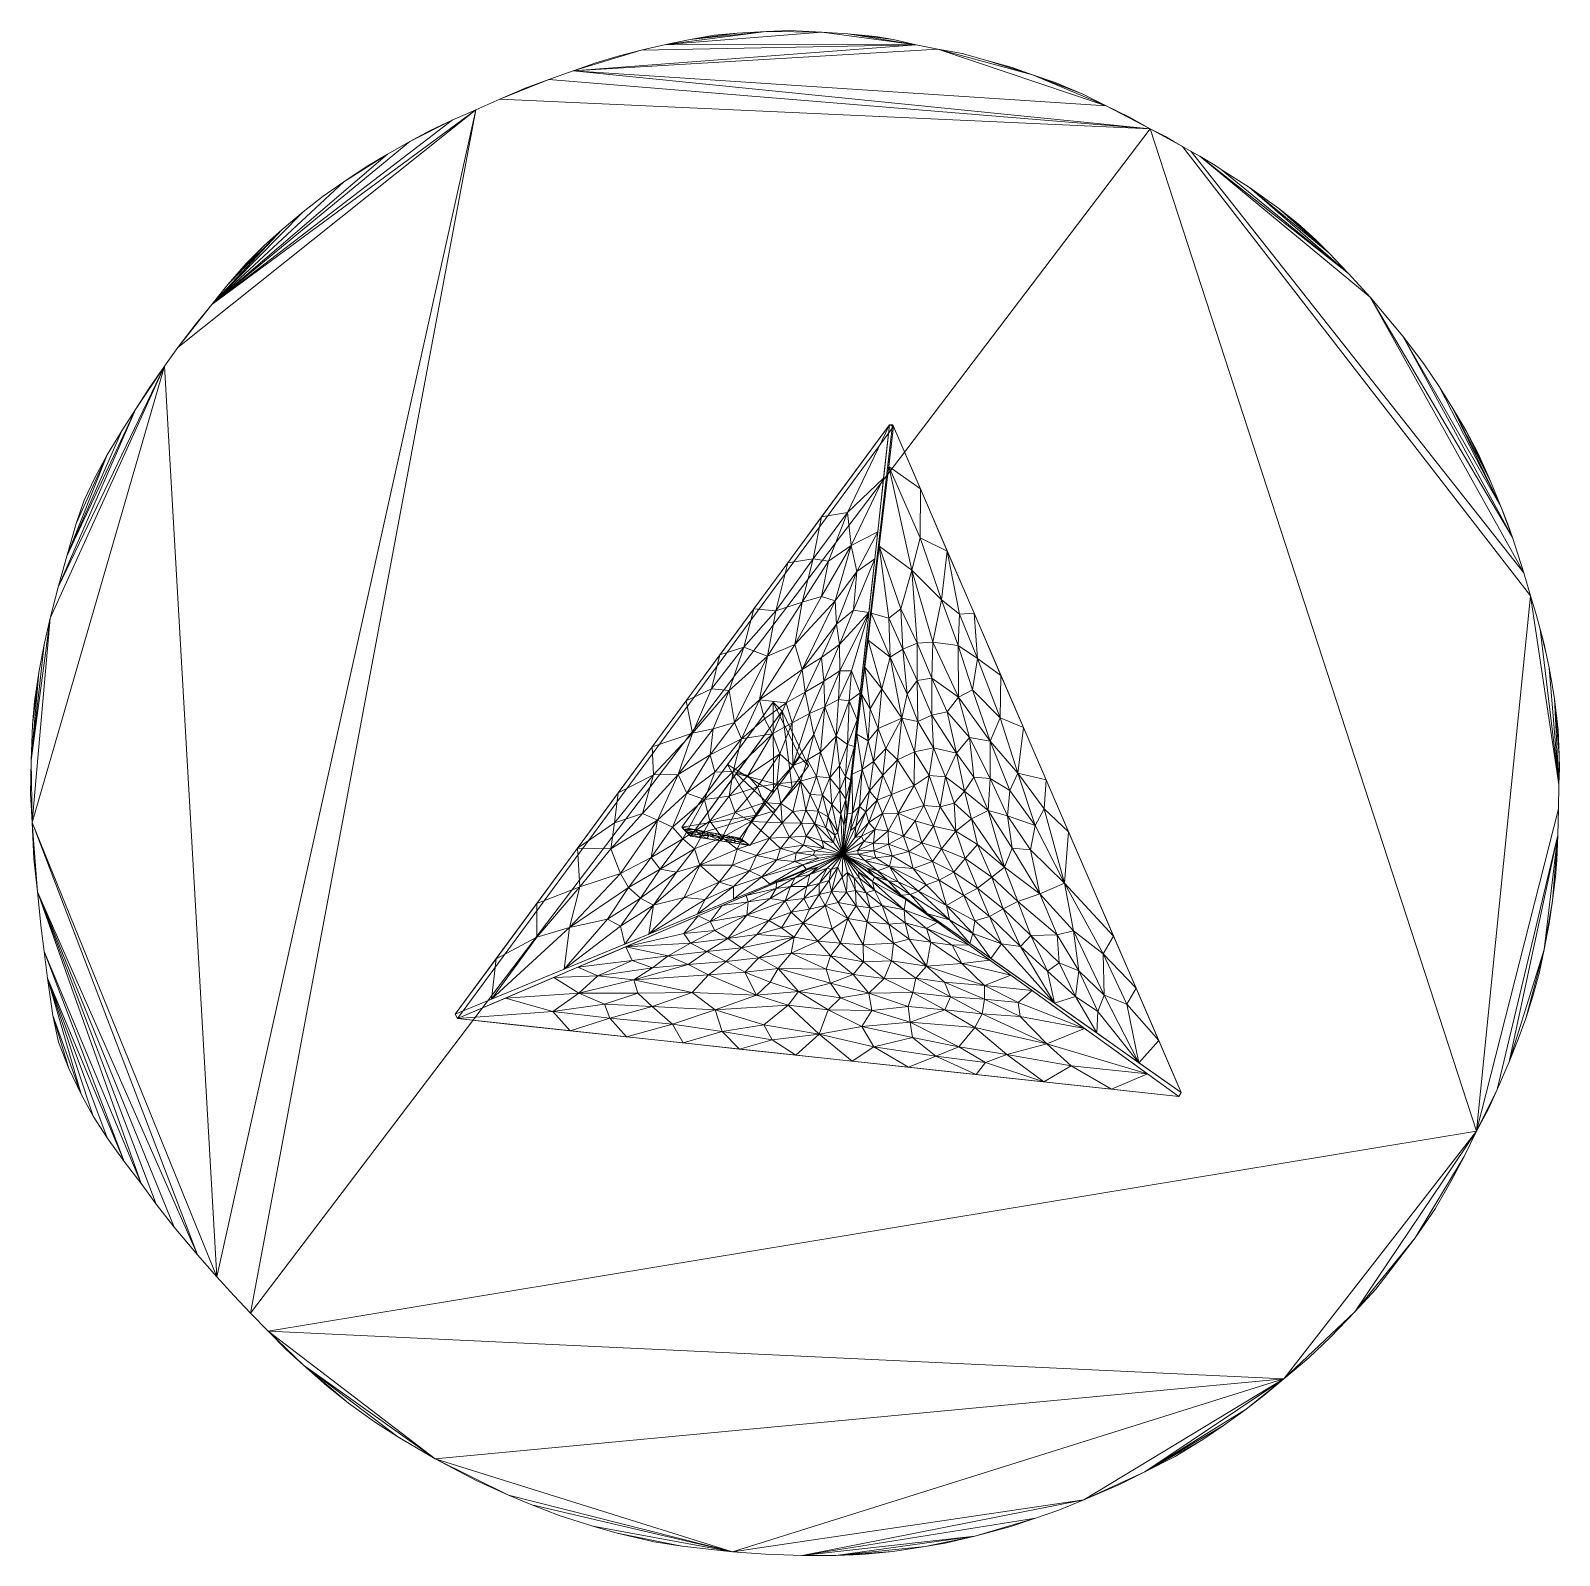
# Model space of a CAD drawing. Header units: millimetres. Extents: x -3305 to 2856, y -2894 to 3253.
import ezdxf

# ---------------------------------------------------------------- set-up
doc = ezdxf.new("R2010")
doc.units = ezdxf.units.MM
doc.layers.add('A-FLOR', color=192, linetype='Continuous', lineweight=9)
doc.layers.add('A-GENM', color=13, linetype='Continuous', lineweight=9)

# ---------------------------------------------------------------- blocks, each defined once
blk = doc.blocks.new('Pyramide_Andre_Cools - Pyramide_Andre_Cools-161843-_3D_')
at = {"layer": 'A-GENM'}
mesh = blk.add_polyface(dxfattribs=at)
corners = [(-1593.5, -712.3), (156.1, 1663.8), (168.8, 1663.8), (172.3, 1655.9), (1331.8, -1028.7), (1322.7, -1044.5), (-1585.1, -730.5)]
mesh.append_faces([[corners[k] for k in face] for face in [(3, 6, 0, 1)]], dxfattribs={"vtx0": -1, "vtx3": -1})
mesh.append_faces([[corners[k] for k in face] for face in [(4, 5, 6, 3), (1, 2, 3)]], dxfattribs={"vtx2": -1})
mesh = blk.add_polyface(dxfattribs=at)
corners = [(25.1, 1071.4, 695.3), (1.2, 1177.1, 463.6), (-62.2, 953.2, 694.7), (-45.6, 777.4, 1027.3), (73.6, 907, 1081.6), (11.7, 916.3, 925), (97.2, 1123.2, 772.6), (-57.6, 859.9, 861.8), (-335.7, 731.1, 444.2), (-224.8, 778, 618), (-195.1, 949, 399), (-195.4, 677.3, 854), (-118.2, 725.2, 949.6), (132.5, 1447.6, 309), (108.9, 1231.3, 618.1), (-151.9, 1123.6, 204.5), (-301.6, 913.9, 215), (-12.8, 1310.1, 208.4), (-89.6, 1113.2, 363.9), (-117.6, 971.5, 537.7), (156.1, 1663.8), (19.5, 1478.2), (-117.2, 1292.6), (85.4, 1015.1, 927.1), (-253.8, 1107), (-390.5, 921.4), (-527.2, 735.8), (-430.6, 767.2, 167.4), (-44.1, 670.9, 1209.6), (3.5, 671.3, 1317.3)]
mesh.append_faces([[corners[k] for k in face] for face in [(13, 1, 14), (20, 17, 13), (24, 15, 22), (14, 0, 6)]], dxfattribs={"vtx0": -1, "vtx1": -1})
mesh.append_faces([[corners[k] for k in face] for face in [(0, 1, 2), (3, 4, 5), (5, 6, 0), (5, 7, 3), (8, 9, 10), (11, 12, 7), (10, 15, 16), (16, 8, 10), (17, 15, 18), (2, 19, 9), (17, 1, 13), (1, 18, 19), (15, 17, 22), (15, 24, 16), (18, 15, 10), (27, 8, 16), (2, 9, 11), (25, 27, 16), (19, 18, 10), (17, 18, 1), (9, 19, 10), (1, 19, 2), (7, 12, 3), (11, 7, 2), (7, 5, 0), (1, 0, 14), (7, 0, 2), (28, 4, 3), (28, 29, 4)]], dxfattribs={"vtx0": -1, "vtx1": -1, "vtx2": -1})
mesh.append_faces([[corners[k] for k in face] for face in [(17, 20, 21, 22), (5, 4, 23, 6)]], dxfattribs={"vtx0": -1, "vtx3": -1})
mesh.append_faces([[corners[k] for k in face] for face in [(25, 26, 27), (24, 25, 16)]], dxfattribs={"vtx1": -1, "vtx2": -1})
mesh = blk.add_polyface(dxfattribs=at)
corners = [(172.3, 1655.9), (168.8, 1663.8), (-32.6, -66.1, 2472.3)]
mesh.append_faces([[corners[k] for k in face] for face in [(2, 0, 1)]])
mesh = blk.add_polyface(dxfattribs=at)
corners = [(168.8, 1663.8), (156.1, 1663.8), (-32.6, -66.1, 2472.3)]
mesh.append_faces([[corners[k] for k in face] for face in [(0, 1, 2)]])
mesh = blk.add_polyface(dxfattribs=at)
corners = [(209.7, 758.5, 912.7), (268.3, 632.9, 901.4), (267.1, 782.8, 735.7), (511.3, 720.6, 169.3), (432.9, 774.2, 313.2), (491.3, 594.3, 363.7), (330.2, 786.9, 566.6), (326.7, 642.3, 738.7), (159.3, 726.8, 1079.8), (82.8, 903.8, 1079.8), (69.8, 794.9, 1236.2), (153.5, 883.8, 918), (201.5, 921, 751.1), (114.9, 1173.5, 692.6), (246.7, 1077.2, 457.6), (497.1, 903.8), (605.4, 653.1), (153.1, 1495.1, 230.9), (134, 1334.3, 461.7), (366, 957.1, 281.8), (280.5, 1405.2), (280, 1207.5, 224.2), (388.8, 1154.5), (434.2, 565.6, 545), (438.3, 899.7, 158), (172.3, 1655.9), (227.6, 578, 1069.4), (56.9, 686, 1392.5), (125.1, 598.8, 1313), (95.7, 1012.7, 923.5)]
mesh.append_faces([[corners[k] for k in face] for face in [(15, 3, 16), (20, 21, 22), (22, 24, 15), (27, 28, 10)]], dxfattribs={"vtx0": -1, "vtx1": -1})
mesh.append_faces([[corners[k] for k in face] for face in [(0, 1, 2), (3, 4, 5), (6, 2, 7), (0, 11, 8), (2, 12, 0), (13, 11, 12), (2, 14, 12), (19, 14, 6), (4, 6, 23), (4, 24, 19), (21, 14, 19), (17, 14, 21), (22, 19, 24), (24, 3, 15), (6, 4, 19), (3, 24, 4), (4, 23, 5), (7, 23, 6), (0, 26, 1), (11, 9, 8), (22, 21, 19), (17, 21, 20), (8, 10, 28), (11, 0, 12), (26, 0, 8), (14, 13, 12), (7, 2, 1), (14, 2, 6)]], dxfattribs={"vtx0": -1, "vtx1": -1, "vtx2": -1})
mesh.append_faces([[corners[k] for k in face] for face in [(8, 9, 10)]], dxfattribs={"vtx0": -1, "vtx2": -1})
mesh.append_faces([[corners[k] for k in face] for face in [(14, 17, 18, 13)]], dxfattribs={"vtx0": -1, "vtx3": -1})
mesh.append_faces([[corners[k] for k in face] for face in [(29, 9, 11, 13)]], dxfattribs={"vtx1": -1, "vtx2": -1})
mesh.append_faces([[corners[k] for k in face] for face in [(20, 25, 17)]], dxfattribs={"vtx2": -1})
mesh = blk.add_polyface(dxfattribs=at)
corners = [(-48.8, 556.5, 1390.7), (-44.1, 670.9, 1209.6), (-104.7, 526.9, 1313), (-108, 630.3, 1131.9), (-45.6, 777.4, 1027.3), (-118.2, 725.2, 949.6), (-183.4, 585.5, 1035.4), (3.5, 671.3, 1317.3), (-6.6, 550.7, 1496.7), (38.2, 582.6, 1545.2), (-195.4, 677.3, 854), (-260.3, 542.6, 932.1), (-236.6, 461.9, 1121.3), (-166.4, 500.1, 1217.3), (-367.5, 554.1, 668.3), (-347.6, 477.7, 841.9), (-439.6, 397.7, 766.5), (-527.2, 735.8), (-560.9, 599.4, 152), (-430.6, 767.2, 167.4), (-637.1, 419.7, 279.6), (-490.1, 592.5, 324.7), (-469, 463.7, 588.6), (-335.7, 731.1, 444.2), (-224.8, 778, 618), (-663.8, 550.2), (-553.9, 437.8, 438.7), (-314.8, 417.6, 1017.5), (-148.6, 415.3, 1399.9), (61.8, 798.9, 1236.2), (73.6, 907, 1081.6), (-58.6, 407.8, 1617.8), (26.4, 474.5, 1699.7)]
mesh.append_faces([[corners[k] for k in face] for face in [(0, 1, 2), (3, 1, 4), (3, 5, 6), (7, 8, 9), (5, 3, 4), (6, 10, 11), (6, 12, 13), (11, 14, 15), (14, 16, 15), (17, 18, 19), (20, 21, 18), (22, 23, 21), (24, 14, 10), (14, 24, 23), (20, 18, 25), (21, 23, 19), (21, 19, 18), (23, 22, 14), (26, 21, 20), (21, 26, 22), (11, 15, 27), (12, 6, 11), (14, 11, 10), (12, 11, 27), (6, 13, 3), (2, 3, 13), (3, 2, 1), (6, 5, 10), (28, 2, 13), (7, 1, 0), (8, 7, 0), (31, 8, 0), (2, 31, 0)]], dxfattribs={"vtx0": -1, "vtx1": -1, "vtx2": -1})
mesh.append_faces([[corners[k] for k in face] for face in [(18, 17, 25), (8, 32, 9)]], dxfattribs={"vtx0": -1, "vtx2": -1})
mesh.append_faces([[corners[k] for k in face] for face in [(29, 30, 7, 9)]], dxfattribs={"vtx1": -1, "vtx2": -1})
mesh = blk.add_polyface(dxfattribs=at)
corners = [(125.1, 598.8, 1313), (205.7, 480.7, 1236.2), (159.3, 726.8, 1079.8), (43.9, 577.1, 1548.8), (70.2, 390, 1691.1), (78.6, 518.6, 1524.4), (110.6, 439.2, 1530.6), (142.1, 357.8, 1540.1), (188, 312.9, 1471.3), (257.2, 344.6, 1255.2), (24.8, 416.3, 1779.7), (479, 403.3, 610.8), (434.2, 565.6, 545), (388.9, 506.7, 729.2), (511.3, 720.6, 169.3), (602.3, 481.6, 201.2), (605.4, 653.1), (227.6, 578, 1069.4), (269.9, 467.5, 1083.6), (333.5, 361.3, 1037.4), (327, 493.2, 905.9), (561.7, 387.5, 413.2), (674, 259.3, 264.7), (491.3, 594.3, 363.7), (696.2, 442.9), (426.3, 339.1, 820.6), (268.3, 632.9, 901.4), (326.7, 642.3, 738.7), (92.1, 306.1, 1728.7), (46.4, 274.1, 1883.7), (56.9, 686, 1392.5)]
mesh.append_faces([[corners[k] for k in face] for face in [(0, 1, 2), (3, 4, 5), (6, 7, 1), (1, 8, 9), (11, 12, 13), (14, 15, 16), (17, 1, 18), (9, 18, 1), (18, 19, 20), (21, 22, 15), (15, 14, 23), (15, 23, 21), (22, 24, 15), (12, 11, 21), (12, 21, 23), (11, 13, 25), (20, 25, 13), (9, 19, 18), (19, 25, 20), (17, 18, 26), (27, 20, 13), (26, 18, 20), (2, 1, 17), (4, 28, 6), (5, 4, 6), (10, 29, 4), (0, 5, 6), (0, 30, 5), (1, 0, 6), (1, 7, 8), (28, 7, 6), (20, 27, 26), (27, 13, 12)]], dxfattribs={"vtx0": -1, "vtx1": -1, "vtx2": -1})
mesh.append_faces([[corners[k] for k in face] for face in [(4, 3, 10)]], dxfattribs={"vtx0": -1, "vtx2": -1})
mesh.append_faces([[corners[k] for k in face] for face in [(24, 16, 15), (30, 3, 5)]], dxfattribs={"vtx1": -1, "vtx2": -1})
mesh = blk.add_polyface(dxfattribs=at)
corners = [(-567, 333.2, 584.4), (-439.6, 397.7, 766.5), (-469, 463.7, 588.6), (-695.4, 253.1, 426.3), (-794.7, 251.9, 202.1), (-838.8, 96.4, 362.4), (-285.8, 337.3, 1218), (-233.6, 289.9, 1416.4), (-236.6, 461.9, 1121.3), (-547, 262.9, 748), (-281.9, 137, 1562.7), (-201.9, 226.5, 1595), (-297.2, 216, 1395.4), (-350.4, 139.7, 1402), (-473.2, 266.1, 910.4), (-489.5, 166.4, 1040.6), (-414.5, 249.4, 1072.1), (-778.7, 69.2, 545), (-660, 179, 631.1), (-588.7, 152.5, 838), (-375.7, 204.3, 1236.2), (-465.5, 100.4, 1206), (-553.9, 437.8, 438.7), (-637.1, 419.7, 279.6), (-800.5, 364.6), (-314.8, 417.6, 1017.5), (-663.8, 550.2), (-937.1, 179.1), (-952.4, 58.5, 167.5), (-367.5, 554.1, 668.3), (-347.6, 477.7, 841.9)]
mesh.append_faces([[corners[k] for k in face] for face in [(24, 23, 26)]], dxfattribs={"vtx0": -1, "vtx1": -1})
mesh.append_faces([[corners[k] for k in face] for face in [(0, 1, 2), (3, 4, 5), (6, 7, 8), (0, 9, 1), (10, 11, 12), (12, 13, 10), (14, 15, 16), (17, 3, 5), (18, 19, 9), (20, 16, 15), (20, 15, 21), (19, 15, 14), (9, 19, 14), (3, 18, 0), (22, 0, 2), (23, 4, 3), (23, 24, 4), (22, 3, 0), (6, 16, 20), (25, 14, 16), (3, 17, 18), (27, 28, 4), (1, 9, 14), (18, 9, 0), (25, 1, 14), (1, 29, 2), (3, 22, 23), (1, 25, 30), (6, 8, 25), (16, 6, 25), (12, 6, 20), (6, 12, 7), (13, 12, 20), (21, 13, 20)]], dxfattribs={"vtx0": -1, "vtx1": -1, "vtx2": -1})
mesh.append_faces([[corners[k] for k in face] for face in [(24, 27, 4)]], dxfattribs={"vtx1": -1, "vtx2": -1})
mesh = blk.add_polyface(dxfattribs=at)
corners = [(-122.3, 343.2, 1580.7), (-104.7, 526.9, 1313), (-148.6, 415.3, 1399.9), (-43.4, 190.1, 2017.8), (-39.3, 94.6, 2187.2), (-20.2, 154.1, 2131.1), (-45.5, 288, 1848.7), (-21, 246, 1975), (-13, 374.9, 1777), (-174.3, 313.4, 1512.3), (14.6, 366.4, 1854.2), (-76.2, 132.2, 2039.9), (-83.7, 240.7, 1840.8), (-113.9, 170.2, 1890.1), (-6.6, 550.7, 1496.7), (-58.6, 407.8, 1617.8), (26.4, 474.5, 1699.7), (-163.2, 173.2, 1772.5), (-138, 246, 1708.2), (-201.9, 226.5, 1595), (-131.3, 105.2, 1959.3), (-233.6, 289.9, 1416.4), (-166.4, 500.1, 1217.3), (-236.6, 461.9, 1121.3), (-297.2, 216, 1395.4), (-281.9, 137, 1562.7), (-233.1, 104.5, 1728.4), (-0.2, 231.3, 2047.3), (-180.7, 109.4, 1839.5), (-14.9, 96.2, 2240.4)]
mesh.append_faces([[corners[k] for k in face] for face in [(10, 7, 27)]], dxfattribs={"vtx0": -1, "vtx1": -1})
mesh.append_faces([[corners[k] for k in face] for face in [(0, 1, 2), (3, 4, 5), (6, 7, 8), (0, 2, 9), (8, 7, 10), (11, 12, 13), (14, 15, 8), (8, 16, 14), (17, 18, 19), (17, 20, 13), (21, 22, 23), (15, 1, 0), (22, 21, 2), (9, 2, 21), (19, 9, 21), (9, 19, 18), (24, 19, 21), (19, 25, 26), (12, 15, 0), (15, 6, 8), (27, 7, 5), (3, 7, 6), (12, 3, 6), (11, 4, 3), (11, 3, 12), (18, 17, 13), (15, 12, 6), (18, 12, 0), (28, 17, 19), (19, 26, 28), (12, 18, 13), (9, 18, 0), (5, 7, 3)]], dxfattribs={"vtx0": -1, "vtx1": -1, "vtx2": -1})
mesh.append_faces([[corners[k] for k in face] for face in [(10, 16, 8), (29, 27, 5)]], dxfattribs={"vtx1": -1, "vtx2": -1})
mesh = blk.add_polyface(dxfattribs=at)
corners = [(561.6, 237.2, 582.6), (554.2, 108.2, 747.2), (631.2, 86.8, 570.6), (458.1, 186.4, 909.6), (487.2, 74.8, 959.5), (417.1, 137.8, 1071.3), (259, 66.8, 1563.5), (286.3, -21.4, 1591.9), (332.9, 45.8, 1394.8), (743.3, 47.6, 322.3), (725, -50, 480.1), (294.3, 128.7, 1401.7), (257.2, 344.6, 1255.2), (315.6, 249.9, 1209.7), (333.5, 361.3, 1037.4), (382.1, 244.6, 1042.3), (426.3, 339.1, 820.6), (496.6, 242.9, 745.8), (561.7, 387.5, 413.2), (479, 403.3, 610.8), (641.2, 188.6, 429.9), (779.3, 115.6, 151.8), (674, 259.3, 264.7), (255.4, 209.7, 1411.9), (360.1, 123.5, 1236.2), (423.6, 24.8, 1181.8), (650.3, -43.7, 667.8), (877.8, 22.4), (787, 232.7), (696.2, 442.9)]
mesh.append_faces([[corners[k] for k in face] for face in [(29, 22, 28)]], dxfattribs={"vtx0": -1, "vtx1": -1})
mesh.append_faces([[corners[k] for k in face] for face in [(0, 1, 2), (1, 3, 4), (4, 3, 5), (6, 7, 8), (9, 2, 10), (8, 11, 6), (12, 13, 14), (3, 15, 5), (16, 3, 17), (18, 19, 0), (19, 16, 17), (13, 15, 14), (0, 2, 20), (20, 18, 0), (9, 21, 22), (15, 16, 14), (13, 12, 23), (11, 13, 23), (24, 5, 15), (24, 15, 13), (16, 15, 3), (25, 5, 24), (5, 25, 4), (1, 0, 17), (2, 1, 26), (20, 9, 22), (9, 20, 2), (18, 20, 22), (25, 24, 8), (22, 21, 28), (1, 17, 3), (19, 17, 0), (11, 8, 24), (13, 11, 24)]], dxfattribs={"vtx0": -1, "vtx1": -1, "vtx2": -1})
mesh.append_faces([[corners[k] for k in face] for face in [(27, 28, 21)]], dxfattribs={"vtx1": -1, "vtx2": -1})
mesh = blk.add_polyface(dxfattribs=at)
corners = [(127.9, 95.8, 1872.5), (191, 97.8, 1706), (163.7, 172.4, 1692.8), (106.5, 149.5, 1867.7), (73.2, 59.5, 2055.9), (61.3, 103.2, 2037.7), (129.4, 251.6, 1692.9), (97.3, 32, 2024.4), (151.1, 27, 1889.7), (142.1, 357.8, 1540.1), (188, 312.9, 1471.3), (255.4, 209.7, 1411.9), (17.2, 0.3, 2268.5), (257.2, 344.6, 1255.2), (34.8, 124.1, 2082.9), (75.5, 187.4, 1905.7), (92.1, 306.1, 1728.7), (5.6, 255.5, 2010.6), (7.8, 99.5, 2180.8), (46.4, 274.1, 1883.7), (-0.4, 28.2, 2282.5), (20.7, 44, 2210), (-13.5, 94.7, 2241.4), (70.2, 390, 1691.1), (213.1, 5.1, 1752.9), (259, 66.8, 1563.5), (294.3, 128.7, 1401.7), (24.8, 416.3, 1779.7), (42.9, 4.4, 2197.3), (-32.5, -66.2, 2472.3)]
mesh.append_faces([[corners[k] for k in face] for face in [(17, 19, 27)]], dxfattribs={"vtx0": -1, "vtx1": -1})
mesh.append_faces([[corners[k] for k in face] for face in [(0, 1, 2), (2, 3, 0), (4, 3, 5), (2, 6, 3), (0, 7, 8), (9, 6, 10), (11, 2, 1), (10, 2, 11), (5, 12, 4), (11, 13, 10), (14, 5, 15), (6, 2, 10), (16, 6, 9), (17, 18, 19), (19, 18, 14), (20, 21, 14), (6, 16, 15), (19, 16, 23), (3, 6, 15), (19, 15, 16), (5, 3, 15), (0, 3, 4), (7, 0, 4), (8, 24, 1), (8, 1, 0), (1, 25, 26), (21, 5, 14), (5, 21, 12), (25, 1, 24), (26, 11, 1), (7, 4, 28), (22, 29, 18), (19, 14, 15), (18, 20, 14)]], dxfattribs={"vtx0": -1, "vtx1": -1, "vtx2": -1})
mesh.append_faces([[corners[k] for k in face] for face in [(18, 17, 22)]], dxfattribs={"vtx0": -1, "vtx2": -1})
mesh = blk.add_polyface(dxfattribs=at)
corners = [(-928, -358, 920.9), (-847.2, -244.4, 914.5), (-980.7, -329.7, 753.6), (-952.4, 58.5, 167.5), (-967.3, -46.2, 309), (-838.8, 96.4, 362.4), (-928.3, -146, 565), (-803.6, -80.3, 738.7), (-778.7, 69.2, 545), (-1101.2, -43.8), (-1092, -199.7, 282.3), (-1265.3, -266.6), (-1264.9, -401.9, 227.6), (-895, -202.2, 734.9), (-813.2, -390.2, 1236.2), (-795.3, -273.7, 1081.8), (-910.6, -430.4, 1081.8), (-1008, -470.6, 927.5), (-1154.4, -531.1, 695.6), (-1133.9, -363.8, 462), (-937.1, 179.1), (-1447.1, -651.9, 231.9), (-1300.8, -591.5, 463.7), (-767.5, -127.8, 900.6), (-1429.4, -489.5), (-1593.5, -712.3), (-794.7, 251.9, 202.1), (-702.6, -140.3, 1069.2), (-670.8, -241.9, 1312), (-676.7, -6, 903.2), (-718.8, 41.8, 727.1)]
mesh.append_faces([[corners[k] for k in face] for face in [(14, 15, 16), (9, 3, 20), (24, 12, 11)]], dxfattribs={"vtx0": -1, "vtx1": -1})
mesh.append_faces([[corners[k] for k in face] for face in [(0, 1, 2), (3, 4, 5), (6, 7, 8), (4, 9, 10), (11, 12, 10), (6, 13, 7), (13, 2, 1), (18, 0, 2), (13, 19, 2), (8, 5, 4), (7, 13, 23), (10, 19, 6), (4, 6, 8), (12, 19, 10), (21, 19, 12), (26, 3, 5), (9, 4, 3), (6, 4, 10), (1, 27, 23), (21, 12, 24), (1, 0, 15), (19, 18, 2), (27, 1, 15), (13, 1, 23), (15, 14, 28), (0, 16, 15), (19, 13, 6), (29, 7, 23), (7, 30, 8)]], dxfattribs={"vtx0": -1, "vtx1": -1, "vtx2": -1})
mesh.append_faces([[corners[k] for k in face] for face in [(19, 21, 22, 18)]], dxfattribs={"vtx0": -1, "vtx3": -1})
mesh.append_faces([[corners[k] for k in face] for face in [(17, 16, 0, 18), (9, 11, 10)]], dxfattribs={"vtx1": -1, "vtx2": -1})
mesh.append_faces([[corners[k] for k in face] for face in [(24, 25, 21)]], dxfattribs={"vtx2": -1})
mesh = blk.add_polyface(dxfattribs=at)
corners = [(-670.8, -241.9, 1312), (-608.1, -111.5, 1236.2), (-795.3, -273.7, 1081.8), (-618.3, -309.8, 1544.8), (-472.5, -197.2, 1688.2), (-586.2, -249.7, 1517.5), (-530.5, -180.6, 1528.4), (-475.9, -111.9, 1537.7), (-518.1, -0.1, 1254.4), (-458.1, -47.5, 1470.5), (-472, -249.3, 1776.7), (-328, -2.5, 1691.4), (-402.8, 64.3, 1409), (-465.5, 100.4, 1206), (-568.4, 65.4, 1030.1), (-407.5, -134.3, 1730.9), (-379.6, -73.1, 1692.1), (-702.6, -140.3, 1069.2), (-629.6, -46.6, 1078.6), (-813.2, -390.2, 1236.2), (-676.7, -6, 903.2), (-767.5, -127.8, 900.6), (-489.5, 166.4, 1040.6), (-588.7, 152.5, 838), (-660, 179, 631.1), (-718.8, 41.8, 727.1), (-358.4, -159.5, 1884.9), (-350.4, 139.7, 1402), (-778.7, 69.2, 545), (-803.6, -80.3, 738.7)]
mesh.append_faces([[corners[k] for k in face] for face in [(0, 1, 2), (3, 4, 5), (6, 7, 1), (8, 1, 9), (9, 11, 12), (8, 13, 14), (12, 8, 9), (15, 16, 7), (17, 1, 18), (19, 5, 0), (8, 18, 1), (18, 20, 21), (14, 22, 23), (24, 25, 23), (13, 22, 14), (26, 15, 4), (13, 8, 12), (18, 8, 14), (27, 13, 12), (23, 25, 20), (28, 25, 24), (20, 18, 14), (17, 18, 21), (23, 20, 14), (20, 25, 29), (7, 16, 9), (4, 15, 6), (5, 4, 6), (10, 26, 4), (0, 5, 6), (1, 0, 6), (2, 1, 17), (1, 7, 9), (15, 7, 6)]], dxfattribs={"vtx0": -1, "vtx1": -1, "vtx2": -1})
mesh.append_faces([[corners[k] for k in face] for face in [(4, 3, 10)]], dxfattribs={"vtx0": -1, "vtx2": -1})
mesh.append_faces([[corners[k] for k in face] for face in [(19, 3, 5)]], dxfattribs={"vtx1": -1, "vtx2": -1})
mesh = blk.add_polyface(dxfattribs=at)
corners = [(-247, 1.4, 1869.5), (-276.8, 59, 1704.9), (-328, -2.5, 1691.4), (-282.5, -44.3, 1864.9), (-190.4, -30.7, 2052), (-220.4, -62.8, 2037.4), (-379.6, -73.1, 1692.1), (-179.3, 5.2, 2017.3), (-198.1, 56.8, 1887.9), (-402.8, 64.3, 1409), (-233.1, 104.5, 1728.4), (-180.7, 109.4, 1839.5), (-458.1, -47.5, 1470.5), (-325.6, -188.9, 2008.6), (-192.7, -110.8, 2180.5), (-358.4, -159.5, 1884.9), (-224.8, -97.1, 2084.6), (-128.2, -83.8, 2282.2), (-151, -71.8, 2210.4), (-179.2, -128.5, 2240.4), (-407.5, -134.3, 1730.9), (-298.1, -90.8, 1907.3), (-472, -249.3, 1776.7), (-281.9, 137, 1562.7), (-350.4, 139.7, 1402), (-108.9, -43, 2258.2), (-143.3, -53.5, 2197.3), (-144.1, 54.6, 2014.8), (-131.3, 105.2, 1959.3), (-163.2, 173.2, 1772.5)]
mesh.append_faces([[corners[k] for k in face] for face in [(13, 15, 22)]], dxfattribs={"vtx0": -1, "vtx1": -1})
mesh.append_faces([[corners[k] for k in face] for face in [(0, 1, 2), (2, 3, 0), (4, 3, 5), (2, 6, 3), (7, 8, 0), (9, 2, 1), (10, 8, 11), (6, 2, 12), (13, 14, 15), (15, 14, 16), (17, 18, 16), (6, 20, 21), (3, 6, 21), (15, 21, 20), (5, 3, 21), (0, 3, 4), (7, 0, 4), (8, 10, 1), (8, 1, 0), (1, 23, 24), (25, 7, 4), (16, 5, 21), (5, 18, 26), (27, 11, 8), (11, 28, 29), (27, 8, 7), (28, 11, 27), (1, 10, 23), (24, 9, 1), (18, 5, 16), (26, 25, 4), (15, 16, 21), (14, 17, 16), (5, 26, 4)]], dxfattribs={"vtx0": -1, "vtx1": -1, "vtx2": -1})
mesh.append_faces([[corners[k] for k in face] for face in [(14, 13, 19)]], dxfattribs={"vtx0": -1, "vtx2": -1})
mesh = blk.add_polyface(dxfattribs=at)
corners = [(-114.6, -13.3, 2195.7), (-69.4, -20.7, 2311.3), (-144.1, 54.6, 2014.8), (-128.2, -83.8, 2282.2), (-32.8, -67.5, 2472.3), (-151, -71.8, 2210.4), (-64.3, 8.8, 2273.7), (-100, 38.4, 2142.5), (-39.3, 94.6, 2187.2), (-76.2, 132.2, 2039.9), (-51.7, 20.2, 2283.6), (-32.7, -66.4, 2472.3), (-32.7, -66.7, 2472.3), (-32.7, -66.3, 2472.3), (-28.3, 50, 2287.2), (-32.6, -66.1, 2472.3), (-14.9, 96.2, 2240.4), (-131.3, 105.2, 1959.3), (-91.5, 83.1, 2086.9), (-32.8, -67.7, 2472.3), (-32.8, -67.9, 2472.3), (-32.7, -67, 2472.3), (-32.8, -67.3, 2472.3), (-143.3, -53.5, 2197.3), (-192.7, -110.8, 2180.5), (-179.3, 5.2, 2017.3), (-108.9, -43, 2258.2), (-32.8, -67.2, 2472.3), (-20.2, 154.1, 2131.1), (-32.7, -66.9, 2472.3), (-113.9, 170.2, 1890.1), (-179.2, -128.5, 2240.4), (-32.9, -68.1, 2472.3)]
mesh.append_faces([[corners[k] for k in face] for face in [(20, 31, 32)]], dxfattribs={"vtx0": -1})
mesh.append_faces([[corners[k] for k in face] for face in [(11, 10, 12), (13, 8, 11), (29, 1, 21), (15, 14, 13), (27, 26, 22)]], dxfattribs={"vtx0": -1, "vtx1": -1})
mesh.append_faces([[corners[k] for k in face] for face in [(0, 1, 2), (3, 4, 5), (1, 6, 7), (8, 9, 10), (13, 14, 8), (12, 10, 6), (7, 17, 2), (18, 7, 6), (21, 1, 0), (20, 3, 24), (0, 25, 26), (26, 27, 0), (22, 26, 23), (2, 25, 0), (8, 14, 28), (8, 10, 11), (18, 6, 10), (18, 10, 9), (6, 1, 29), (1, 7, 2), (30, 18, 9), (17, 7, 18), (30, 17, 18), (16, 28, 14), (31, 20, 24), (4, 23, 5)]], dxfattribs={"vtx0": -1, "vtx1": -1, "vtx2": -1})
mesh.append_faces([[corners[k] for k in face] for face in [(15, 16, 14), (19, 4, 3, 20), (4, 22, 23), (29, 12, 6), (27, 21, 0)]], dxfattribs={"vtx1": -1, "vtx2": -1})
mesh = blk.add_polyface(dxfattribs=at)
corners = [(-32.2, -66.4, 2472.3), (17.2, 0.3, 2268.5), (20.7, 44, 2210), (93.7, -53.5, 2130.5), (152.5, -26.9, 1947.1), (92.4, -23.6, 2099.9), (107.9, -135, 2185.8), (156.7, -117.9, 2038.9), (57, -93.6, 2271.6), (101.2, -82, 2143.1), (-31.2, -67.1, 2472.3), (-31.3, -67, 2472.3), (64.3, -124.1, 2287.3), (-31, -67.3, 2472.3), (96.2, -157, 2241.4), (31.2, -67.9, 2309.6), (-32.3, -66.3, 2472.3), (-0.4, 28.2, 2282.5), (-32.5, -66.2, 2472.3), (-31.9, -66.6, 2472.3), (52.6, -16.4, 2195.3), (42.9, 4.4, 2197.3), (7.8, 99.5, 2180.8), (73.2, 59.5, 2055.9), (-31.8, -66.7, 2472.3), (27.4, -53.4, 2303.1), (97.3, 32, 2024.4), (151.1, 27, 1889.7), (166.9, -74.4, 1963.1), (-31.7, -66.8, 2472.3), (-31.5, -66.9, 2472.3), (-31.4, -67, 2472.3), (-32, -66.5, 2472.3), (151, -175, 2118.6), (-13.5, 94.7, 2241.4), (-32.6, -66.1, 2472.3)]
mesh.append_faces([[corners[k] for k in face] for face in [(18, 34, 35)]], dxfattribs={"vtx0": -1})
mesh.append_faces([[corners[k] for k in face] for face in [(10, 6, 11), (30, 15, 29), (13, 12, 10), (19, 21, 32)]], dxfattribs={"vtx0": -1, "vtx1": -1})
mesh.append_faces([[corners[k] for k in face] for face in [(0, 1, 2), (3, 4, 5), (6, 7, 8), (7, 9, 8), (10, 12, 6), (15, 8, 9), (19, 20, 21), (18, 17, 22), (17, 0, 2), (23, 1, 21), (20, 24, 25), (5, 26, 20), (27, 26, 5), (9, 28, 3), (3, 25, 15), (6, 8, 11), (25, 29, 15), (25, 3, 5), (21, 1, 32), (15, 9, 3), (25, 5, 20), (12, 33, 6), (33, 12, 14), (30, 8, 15), (26, 21, 20)]], dxfattribs={"vtx0": -1, "vtx1": -1, "vtx2": -1})
mesh.append_faces([[corners[k] for k in face] for face in [(25, 24, 29), (1, 0, 32), (20, 19, 24)]], dxfattribs={"vtx0": -1, "vtx2": -1})
mesh.append_faces([[corners[k] for k in face] for face in [(8, 30, 31, 11)]], dxfattribs={"vtx0": -1, "vtx3": -1})
mesh.append_faces([[corners[k] for k in face] for face in [(13, 14, 12), (16, 0, 17, 18)]], dxfattribs={"vtx1": -1, "vtx2": -1})
mesh = blk.add_polyface(dxfattribs=at)
corners = [(234.4, -56.6, 1767), (152.5, -26.9, 1947.1), (166.9, -74.4, 1963.1), (273.3, -217.3, 1847), (239.3, -230.6, 1951), (398.1, -332.4, 1651.4), (191.6, -178.6, 2016.7), (156.7, -117.9, 2038.9), (107.9, -135, 2185.8), (356.7, -172, 1578.2), (415.8, -139.7, 1387.6), (329.4, -96.7, 1564.5), (309.7, -307.6, 1854.2), (252, -125, 1798.2), (303.8, -190.7, 1737.5), (286.3, -21.4, 1591.9), (213.1, 5.1, 1752.9), (101.2, -82, 2143.1), (455.3, -233.8, 1390.9), (385.8, -275.1, 1618.7), (366.1, -46.3, 1412), (332.9, 45.8, 1394.8), (259, 66.8, 1563.5), (151.1, 27, 1889.7), (93.7, -53.5, 2130.5), (480, -427.8, 1545.2), (92.4, -23.6, 2099.9), (96.2, -157, 2241.4), (203, -232.3, 2047.8), (151, -175, 2118.6), (423.6, 24.8, 1181.8)]
mesh.append_faces([[corners[k] for k in face] for face in [(12, 4, 28)]], dxfattribs={"vtx0": -1, "vtx1": -1})
mesh.append_faces([[corners[k] for k in face] for face in [(0, 1, 2), (3, 4, 5), (6, 7, 8), (3, 6, 4), (9, 10, 11), (12, 5, 4), (13, 14, 9), (15, 0, 11), (16, 1, 0), (0, 2, 13), (7, 2, 17), (15, 16, 0), (18, 9, 19), (10, 20, 11), (15, 11, 20), (13, 11, 0), (21, 15, 20), (22, 16, 15), (1, 16, 23), (1, 24, 2), (13, 9, 11), (2, 7, 13), (14, 7, 3), (14, 19, 9), (3, 5, 19), (23, 26, 1), (7, 14, 13), (19, 14, 3), (4, 29, 28), (6, 29, 4), (7, 6, 3), (29, 6, 8), (30, 21, 20)]], dxfattribs={"vtx0": -1, "vtx1": -1, "vtx2": -1})
mesh.append_faces([[corners[k] for k in face] for face in [(12, 25, 5), (27, 28, 29)]], dxfattribs={"vtx1": -1, "vtx2": -1})
mesh = blk.add_polyface(dxfattribs=at)
corners = [(499.8, -336.6, 1390.7), (559.7, -319.1, 1214.6), (455.3, -233.8, 1390.9), (415.8, -139.7, 1387.6), (356.7, -172, 1578.2), (366.1, -46.3, 1412), (460.8, -85.1, 1208.9), (423.6, 24.8, 1181.8), (614.4, -287.3, 1036), (568.2, -160.3, 1013.4), (510.4, -204.1, 1213.5), (620.1, -120.1, 832.7), (511.1, -29, 1014.2), (761.5, -227.9, 585.5), (898.1, -376.6, 396.7), (861.4, -185.1, 276.7), (725, -50, 480.1), (743.3, 47.6, 322.3), (968.6, -187.8), (877.8, 22.4), (1059.4, -398), (831.4, -392.5, 588.5), (487.2, 74.8, 959.5), (554.2, 108.2, 747.2), (631.2, 86.8, 570.6), (650.3, -43.7, 667.8), (1016.9, -469.4, 191.4), (673.4, -257.8, 848.8), (725.3, -394.9, 868), (385.8, -275.1, 1618.7), (492.3, -387.6, 1467.9), (398.1, -332.4, 1651.4), (779.3, 115.6, 151.8)]
mesh.append_faces([[corners[k] for k in face] for face in [(0, 1, 2), (2, 3, 4), (5, 6, 7), (8, 9, 10), (6, 3, 10), (9, 11, 12), (13, 14, 15), (16, 15, 17), (13, 21, 14), (22, 11, 23), (11, 22, 12), (16, 24, 25), (13, 16, 25), (16, 13, 15), (11, 13, 25), (26, 15, 14), (27, 21, 13), (8, 28, 27), (9, 8, 27), (8, 10, 1), (2, 1, 10), (11, 9, 27), (9, 12, 6), (3, 2, 10), (10, 9, 6), (7, 6, 12), (5, 3, 6), (13, 11, 27), (11, 25, 23), (29, 30, 0), (30, 29, 31), (2, 29, 0), (7, 12, 22), (19, 32, 15), (15, 32, 17)]], dxfattribs={"vtx0": -1, "vtx1": -1, "vtx2": -1})
mesh.append_faces([[corners[k] for k in face] for face in [(18, 19, 15, 20)]], dxfattribs={"vtx1": -1, "vtx2": -1})
mesh = blk.add_polyface(dxfattribs=at)
corners = [(-1593.5, -712.3), (-1585.1, -730.5), (-32.9, -68.1, 2472.3)]
mesh.append_faces([[corners[k] for k in face] for face in [(0, 1, 2)]])
mesh = blk.add_polyface(dxfattribs=at)
corners = [(-86.4, -173.8, 2139.2), (-127.2, -230.4, 1957.5), (-78, -218.4, 2009), (-164.7, -149.6, 2186.7), (-176.9, -197.6, 2039.5), (-95.4, -124.4, 2283.7), (-242.6, -198.1, 2017.2), (-224.3, -161.9, 2131.2), (-324, -246.1, 1848.1), (-300.9, -205.9, 1975.3), (-413.8, -260.3, 1777), (-32.7, -68, 2472.3), (-32.5, -67.9, 2472.3), (-132.6, -119.4, 2287.2), (-32.9, -68.1, 2472.3), (-178.2, -130.1, 2240.8), (-264.4, -255.4, 1839.3), (-188.7, -246.3, 1890.5), (-166.3, -288.9, 1770.7), (-79.3, -129.5, 2273.4), (-127.6, -186.4, 2088.4), (-52.1, -120.5, 2308.9), (-418.9, -313.2, 1617.6), (-330.5, -335.4, 1579.9), (-420.9, -233.7, 1854.2), (-299.6, -181.9, 2047.5), (-240.5, -301.9, 1708.4), (-103.6, -274.7, 1833), (-50.3, -261.8, 1888.5)]
mesh.append_faces([[corners[k] for k in face] for face in [(11, 3, 12), (24, 9, 25)]], dxfattribs={"vtx0": -1, "vtx1": -1})
mesh.append_faces([[corners[k] for k in face] for face in [(0, 1, 2), (3, 4, 5), (6, 3, 7), (8, 9, 10), (11, 13, 3), (4, 16, 17), (18, 1, 17), (0, 19, 20), (21, 19, 0), (16, 22, 23), (25, 9, 7), (6, 9, 8), (3, 13, 7), (16, 6, 8), (4, 3, 6), (3, 5, 12), (20, 19, 5), (20, 5, 4), (21, 0, 2), (17, 20, 4), (1, 0, 20), (4, 6, 16), (26, 18, 17), (22, 16, 8), (26, 16, 23), (17, 1, 20), (2, 27, 28), (27, 1, 18), (1, 27, 2), (16, 26, 17), (7, 9, 6), (15, 7, 13)]], dxfattribs={"vtx0": -1, "vtx1": -1, "vtx2": -1})
mesh.append_faces([[corners[k] for k in face] for face in [(14, 15, 13), (15, 25, 7)]], dxfattribs={"vtx1": -1, "vtx2": -1})
mesh = blk.add_polyface(dxfattribs=at)
corners = [(19.2, -213.8, 2053.3), (78.4, -283.2, 1865.8), (62.2, -223.7, 2037.5), (-78, -218.4, 2009), (-34.6, -160.3, 2195.6), (-52.1, -120.5, 2308.9), (-95.4, -124.4, 2283.7), (-32.3, -67.8, 2472.3), (-32.4, -67.9, 2472.3), (-32.5, -67.9, 2472.3), (-16.8, -221.3, 2019.6), (-50.3, -261.8, 1888.5), (21.4, -275.5, 1870.5), (-79.3, -129.5, 2273.4), (-32.1, -67.7, 2472.3), (-31.4, -67.4, 2472.3), (-31.5, -67.5, 2472.3), (31.8, -138.1, 2282.3), (-31.2, -67.3, 2472.3), (-12.8, -141.3, 2259), (-31.9, -67.6, 2472.3), (-31.7, -67.6, 2472.3), (13.8, -164.3, 2199), (88, -178.3, 2180.6), (33.7, -162.6, 2210.3), (215.3, -291.5, 1884.5), (95.8, -212.4, 2081.8), (222.5, -250.3, 2009.2), (95.8, -158.8, 2240.8), (126.2, -274.5, 1906.8), (-32, -67.7, 2472.3), (-32.9, -68.1, 2472.3), (-132.6, -119.4, 2287.2), (-32.7, -68, 2472.3), (-31, -67.3, 2472.3)]
mesh.append_faces([[corners[k] for k in face] for face in [(18, 28, 34)]], dxfattribs={"vtx0": -1})
mesh.append_faces([[corners[k] for k in face] for face in [(31, 32, 33)]], dxfattribs={"vtx0": -1, "vtx1": -1})
mesh.append_faces([[corners[k] for k in face] for face in [(0, 1, 2), (3, 4, 5), (10, 11, 12), (7, 6, 13), (4, 19, 20), (18, 17, 23), (17, 16, 24), (4, 10, 19), (25, 23, 26), (21, 19, 22), (23, 17, 26), (12, 1, 0), (10, 12, 0), (19, 10, 0), (3, 10, 4), (26, 2, 29), (2, 24, 22), (22, 19, 0), (13, 5, 14), (3, 11, 10), (30, 5, 4), (2, 22, 0), (16, 22, 24), (24, 2, 26), (28, 18, 23), (24, 26, 17)]], dxfattribs={"vtx0": -1, "vtx1": -1, "vtx2": -1})
mesh.append_faces([[corners[k] for k in face] for face in [(23, 27, 28), (5, 30, 14), (19, 21, 20)]], dxfattribs={"vtx0": -1, "vtx2": -1})
mesh.append_faces([[corners[k] for k in face] for face in [(6, 7, 8, 9)]], dxfattribs={"vtx0": -1, "vtx3": -1})
mesh.append_faces([[corners[k] for k in face] for face in [(14, 7, 13), (15, 16, 17, 18), (16, 21, 22), (20, 30, 4)]], dxfattribs={"vtx1": -1, "vtx2": -1})
mesh = blk.add_polyface(dxfattribs=at)
corners = [(1322.7, -1044.5), (1331.8, -1028.7), (-31, -67.3, 2472.3)]
mesh.append_faces([[corners[k] for k in face] for face in [(0, 1, 2)]])
mesh = blk.add_polyface(dxfattribs=at)
corners = [(401.4, -642.2, 900.9), (261.7, -567.4, 1078.9), (250.8, -625, 903.9), (322.2, -422.5, 1529.2), (236, -410.1, 1538.5), (305, -519.2, 1236.2), (163.9, -498.1, 1253.5), (172.8, -426.1, 1470.7), (304.7, -366.8, 1689.2), (476.1, -433.3, 1546.1), (349.3, -341.8, 1777.7), (342.3, -882.1, 168.1), (435.5, -844.4, 310.4), (249.5, -806.7, 362.8), (499.9, -765.6, 565.6), (379.5, -694.4, 738.7), (238.9, -744.1, 545.7), (219.2, -343.9, 1730.2), (153, -349.5, 1692.3), (222.5, -250.3, 2009.2), (88, -178.3, 2180.6), (215.3, -291.5, 1884.5), (378.5, -583.2, 1069.3), (44.6, -762.4, 428.7), (505.7, -956.2), (233.4, -926.8), (126.2, -274.5, 1906.8), (135.4, -569.3, 1032.6), (73, -627.3, 840), (232, -682.1, 727.8), (85.5, -698, 633.5), (93.7, -843.9, 202.1), (408.5, -434.9, 1519.8), (447.8, -508.9, 1312.3)]
mesh.append_faces([[corners[k] for k in face] for face in [(24, 11, 25), (19, 21, 10)]], dxfattribs={"vtx0": -1, "vtx1": -1})
mesh.append_faces([[corners[k] for k in face] for face in [(0, 1, 2), (3, 4, 5), (6, 5, 7), (11, 12, 13), (14, 15, 16), (17, 18, 4), (19, 20, 21), (1, 22, 5), (1, 5, 6), (16, 23, 13), (18, 17, 26), (21, 17, 8), (1, 6, 27), (28, 29, 2), (16, 29, 30), (4, 18, 7), (16, 13, 12), (2, 1, 27), (22, 1, 0), (28, 2, 27), (2, 29, 15), (12, 14, 16), (25, 11, 31), (31, 11, 13), (8, 17, 3), (21, 26, 17), (32, 8, 3), (10, 21, 8), (5, 33, 3), (5, 4, 7), (17, 4, 3), (2, 15, 0), (15, 29, 16)]], dxfattribs={"vtx0": -1, "vtx1": -1, "vtx2": -1})
mesh.append_faces([[corners[k] for k in face] for face in [(8, 9, 10)]], dxfattribs={"vtx0": -1, "vtx2": -1})
mesh = blk.add_polyface(dxfattribs=at)
corners = [(-547.8, -375.5, 1390.7), (-645.7, -425.9, 1209.3), (-495, -407.9, 1311.1), (-330.5, -335.4, 1579.9), (-378.1, -391, 1398.8), (-579.4, -459.7, 1129.7), (-735.2, -477.4, 1026.9), (-654.7, -512.8, 947.3), (-502.3, -500.2, 1033.9), (-671.9, -387.3, 1315.8), (-566.3, -338.6, 1494.8), (-614.9, -316.5, 1545.2), (-413.8, -260.3, 1777), (-300.9, -205.9, 1975.3), (-420.9, -233.7, 1854.2), (-418.9, -313.2, 1617.6), (-517.9, -275.1, 1699.7), (-573.5, -553.5, 852.3), (-426.2, -543.2, 930.2), (-370.5, -485.2, 1120.6), (-439.8, -445.7, 1216.1), (-379.9, -636.2, 668.1), (-325, -584, 841.2), (-316.2, -816.4, 151.9), (-518, -782.7, 187.4), (-448.5, -853.2), (-675.8, -828.6), (-546.7, -695.1, 439.2), (-717.8, -752.4, 213.4), (-251.6, -676.8, 588.4), (-349.7, -755.1, 323.9), (-639.5, -625.5, 616.6), (-324, -246.1, 1848.1)]
mesh.append_faces([[corners[k] for k in face] for face in [(0, 1, 2), (3, 2, 4), (5, 1, 6), (5, 7, 8), (9, 10, 11), (12, 13, 14), (10, 15, 12), (12, 16, 10), (8, 17, 18), (8, 19, 20), (18, 21, 22), (23, 24, 25), (24, 27, 28), (29, 27, 30), (31, 21, 17), (21, 31, 27), (24, 23, 30), (27, 24, 30), (24, 28, 26), (27, 29, 21), (19, 8, 18), (21, 18, 17), (8, 20, 5), (2, 5, 20), (5, 2, 1), (8, 7, 17), (4, 2, 20), (15, 2, 3), (9, 1, 0), (10, 9, 0), (15, 10, 0), (2, 15, 0), (15, 32, 12)]], dxfattribs={"vtx0": -1, "vtx1": -1, "vtx2": -1})
mesh.append_faces([[corners[k] for k in face] for face in [(10, 16, 11)]], dxfattribs={"vtx0": -1, "vtx2": -1})
mesh.append_faces([[corners[k] for k in face] for face in [(26, 25, 24), (14, 16, 12)]], dxfattribs={"vtx1": -1, "vtx2": -1})
mesh = blk.add_polyface(dxfattribs=at)
corners = [(21.4, -275.5, 1870.5), (-11.3, -327.5, 1705.3), (66.9, -340.4, 1691.9), (78.4, -283.2, 1865.8), (153, -349.5, 1692.3), (44.6, -762.4, 428.7), (93.7, -843.9, 202.1), (249.5, -806.7, 362.8), (49.5, -433.3, 1410), (-103.6, -274.7, 1833), (-74.3, -368.6, 1563), (172.8, -426.1, 1470.7), (163.9, -498.1, 1253.5), (51.7, -501.6, 1207.2), (135.4, -569.3, 1032.6), (-82.1, -587, 910.2), (9.5, -552.9, 1041.2), (-99.5, -530.8, 1071.9), (62.2, -223.7, 2037.5), (126.2, -274.5, 1906.8), (73, -627.3, 840), (85.5, -698, 633.5), (232, -682.1, 727.8), (-40.6, -646.2, 747.2), (-40.8, -426.3, 1401.9), (-81.6, -477.6, 1236.2), (-91.4, -695.6, 583.8), (-126.9, -792.5, 284.1), (6.1, -902.3), (238.9, -744.1, 545.7), (233.4, -926.8), (-50.3, -261.8, 1888.5), (215.3, -291.5, 1884.5), (95.8, -212.4, 2081.8)]
mesh.append_faces([[corners[k] for k in face] for face in [(0, 1, 2), (2, 3, 0), (2, 4, 3), (5, 6, 7), (8, 2, 1), (1, 9, 10), (11, 2, 8), (12, 13, 14), (8, 12, 11), (15, 16, 17), (4, 2, 11), (18, 3, 19), (14, 16, 20), (21, 22, 20), (21, 20, 23), (13, 16, 14), (13, 12, 8), (24, 13, 8), (25, 17, 16), (25, 16, 13), (20, 16, 15), (23, 20, 15), (5, 21, 26), (27, 6, 5), (27, 28, 6), (26, 27, 5), (5, 29, 21), (3, 4, 19), (31, 9, 1), (31, 1, 0), (1, 10, 24), (21, 23, 26), (13, 24, 25), (24, 8, 1), (32, 33, 19)]], dxfattribs={"vtx0": -1, "vtx1": -1, "vtx2": -1})
mesh.append_faces([[corners[k] for k in face] for face in [(28, 30, 6)]], dxfattribs={"vtx1": -1, "vtx2": -1})
mesh = blk.add_polyface(dxfattribs=at)
corners = [(614.4, -287.3, 1036), (684.2, -439.9, 1026), (725.3, -394.9, 868), (608.2, -429.3, 1212.5), (820.8, -668.1, 927.1), (565.2, -487.9, 1390.7), (492.3, -387.6, 1467.9), (480, -427.8, 1545.2), (499.8, -336.6, 1390.7), (398.1, -332.4, 1651.4), (559.7, -319.1, 1214.6), (905.5, -641.8, 676.3), (991.1, -788.3, 618.1), (995.4, -701.4, 509), (839.8, -505.9, 694.4), (793.1, -538.8, 853.5), (1020.9, -635.5, 368), (1161.5, -908.5, 309), (1112.3, -672, 170.8), (1016.9, -469.4, 191.4), (1150.2, -608.2), (1059.4, -398), (673.4, -257.8, 848.8), (831.4, -392.5, 588.5), (861.4, -185.1, 276.7), (898.1, -376.6, 396.7), (918.6, -538.1, 525.1), (1241, -818.5), (1331.8, -1028.7), (650.4, -548, 1236.2)]
mesh.append_faces([[corners[k] for k in face] for face in [(27, 17, 28)]], dxfattribs={"vtx0": -1})
mesh.append_faces([[corners[k] for k in face] for face in [(5, 6, 7), (17, 13, 12)]], dxfattribs={"vtx0": -1, "vtx1": -1})
mesh.append_faces([[corners[k] for k in face] for face in [(0, 1, 2), (3, 4, 1), (3, 8, 6), (7, 6, 9), (10, 3, 1), (0, 10, 1), (11, 12, 13), (14, 15, 11), (14, 2, 15), (16, 13, 17), (16, 18, 19), (20, 19, 18), (22, 2, 23), (24, 19, 21), (19, 25, 16), (26, 25, 23), (16, 26, 13), (17, 18, 16), (17, 27, 18), (26, 23, 14), (11, 13, 26), (25, 26, 16), (11, 26, 14), (2, 14, 23), (1, 4, 15), (4, 11, 15), (1, 15, 2), (10, 8, 3), (5, 3, 6)]], dxfattribs={"vtx0": -1, "vtx1": -1, "vtx2": -1})
mesh.append_faces([[corners[k] for k in face] for face in [(19, 20, 21)]], dxfattribs={"vtx0": -1, "vtx2": -1})
mesh.append_faces([[corners[k] for k in face] for face in [(27, 20, 18), (4, 12, 11), (29, 4, 3, 5)]], dxfattribs={"vtx1": -1, "vtx2": -1})
mesh = blk.add_polyface(dxfattribs=at)
corners = [(-91.4, -695.6, 583.8), (-210.2, -621.8, 765.5), (-251.6, -676.8, 588.4), (-240, -467, 1216.9), (-228, -401.8, 1415), (-370.5, -485.2, 1120.6), (-40.6, -646.2, 747.2), (-330.5, -335.4, 1579.9), (-378.1, -391, 1398.8), (-278.9, -364.3, 1510.2), (-379.9, -636.2, 668.1), (-325, -584, 841.2), (-40.8, -426.3, 1401.9), (-132.5, -418.6, 1395.2), (-81.6, -477.6, 1236.2), (-166.3, -288.9, 1770.7), (-240.5, -301.9, 1708.4), (-191.5, -345.8, 1593.3), (-74.3, -368.6, 1563), (-126.9, -792.5, 284.1), (-349.7, -755.1, 323.9), (-316.2, -816.4, 151.9), (-99.5, -530.8, 1071.9), (-292.6, -528.6, 1016.4), (-82.1, -587, 910.2), (6.1, -902.3), (-221.2, -877.7), (-448.5, -853.2), (-426.2, -543.2, 930.2), (-439.8, -445.7, 1216.1), (-103.6, -274.7, 1833)]
mesh.append_faces([[corners[k] for k in face] for face in [(25, 19, 26)]], dxfattribs={"vtx0": -1, "vtx1": -1})
mesh.append_faces([[corners[k] for k in face] for face in [(0, 1, 2), (3, 4, 5), (0, 6, 1), (7, 8, 9), (10, 1, 11), (12, 13, 14), (15, 16, 17), (13, 12, 18), (19, 0, 2), (19, 20, 21), (3, 22, 14), (23, 24, 22), (19, 21, 26), (1, 6, 24), (23, 1, 24), (1, 10, 2), (19, 2, 20), (1, 23, 11), (28, 11, 23), (5, 28, 23), (3, 5, 23), (4, 29, 5), (22, 3, 23), (13, 3, 14), (29, 4, 8), (9, 8, 4), (17, 9, 4), (9, 17, 16), (13, 17, 4), (30, 17, 18), (30, 15, 17), (9, 16, 7), (17, 13, 18), (3, 13, 4)]], dxfattribs={"vtx0": -1, "vtx1": -1, "vtx2": -1})
mesh.append_faces([[corners[k] for k in face] for face in [(21, 27, 26)]], dxfattribs={"vtx0": -1, "vtx2": -1})
mesh = blk.add_polyface(dxfattribs=at)
corners = [(-1019.1, -558.1, 695.3), (-799.4, -526.1, 861.4), (-881.4, -495.6, 925.9), (-735.2, -477.4, 1026.9), (-906, -440.7, 1081.6), (-654.7, -512.8, 947.3), (-579.4, -459.7, 1129.7), (-1100, -523.5, 772.6), (-874.5, -574, 694.6), (-1095.5, -627.7, 463.6), (-546.7, -695.1, 439.2), (-639.5, -625.5, 616.6), (-799.9, -681.5, 398.3), (-573.5, -553.5, 852.3), (-1391, -647.7, 309), (-1197, -564.9, 618.1), (-970.5, -728.1, 204.5), (-717.8, -752.4, 213.4), (-1199.8, -702.1, 208.3), (-992.8, -671.9, 365), (-857.4, -628.1, 538.9), (-1585.1, -730.5), (-1357.7, -755), (-1130.4, -779.6), (-1003, -482.1, 927.1), (-903.1, -804.1), (-675.8, -828.6), (-809, -399.3, 1236.2), (-671.9, -387.3, 1315.8), (-614.9, -316.5, 1545.2), (-645.7, -425.9, 1209.3)]
mesh.append_faces([[corners[k] for k in face] for face in [(14, 9, 15), (21, 18, 14), (25, 16, 23), (15, 0, 7)]], dxfattribs={"vtx0": -1, "vtx1": -1})
mesh.append_faces([[corners[k] for k in face] for face in [(0, 1, 2), (3, 4, 2), (5, 6, 3), (7, 0, 2), (8, 0, 9), (10, 11, 12), (8, 13, 5), (12, 16, 17), (17, 10, 12), (18, 16, 19), (8, 20, 11), (18, 9, 14), (9, 19, 20), (16, 18, 23), (16, 25, 17), (19, 16, 12), (8, 11, 13), (20, 19, 12), (18, 19, 9), (11, 20, 12), (9, 20, 8), (1, 5, 3), (9, 0, 15), (8, 5, 1), (2, 1, 3), (1, 0, 8), (30, 4, 3), (30, 28, 4)]], dxfattribs={"vtx0": -1, "vtx1": -1, "vtx2": -1})
mesh.append_faces([[corners[k] for k in face] for face in [(18, 21, 22, 23), (2, 4, 24, 7)]], dxfattribs={"vtx0": -1, "vtx3": -1})
mesh.append_faces([[corners[k] for k in face] for face in [(25, 26, 17), (27, 4, 28, 29)]], dxfattribs={"vtx1": -1, "vtx2": -1})
mesh = blk.add_polyface(dxfattribs=at)
corners = [(675.2, -665.4, 919.8), (539.2, -652.7, 913.8), (682.2, -722.3, 752.8), (447.8, -508.9, 1312.3), (305, -519.2, 1236.2), (539, -596.5, 1081.2), (476.1, -433.3, 1546.1), (304.7, -366.8, 1689.2), (408.5, -434.9, 1519.8), (435.5, -844.4, 310.4), (543.4, -908, 155.8), (628.6, -874.7, 282.1), (778.1, -985.6), (888.3, -921.4, 226.5), (499.9, -765.6, 565.6), (530, -711.8, 735.2), (379.5, -694.4, 738.7), (730.7, -617.1, 1081.2), (645.8, -555.9, 1236.2), (942.4, -769.9, 694.6), (790.5, -832.2, 460.5), (1195.9, -952.9, 231.5), (1069.1, -861.4, 463.1), (1050.4, -1015.1), (1322.7, -1044.5), (342.3, -882.1, 168.1), (505.7, -956.2), (322.2, -422.5, 1529.2), (561, -494.6, 1391.2), (378.5, -583.2, 1069.3), (401.4, -642.2, 900.9), (815.6, -678.4, 926.2)]
mesh.append_faces([[corners[k] for k in face] for face in [(23, 13, 12), (12, 10, 26), (28, 3, 18)]], dxfattribs={"vtx0": -1, "vtx1": -1})
mesh.append_faces([[corners[k] for k in face] for face in [(0, 1, 2), (3, 4, 5), (6, 7, 8), (9, 10, 11), (12, 13, 11), (14, 15, 16), (0, 5, 1), (15, 2, 1), (19, 0, 2), (15, 20, 2), (11, 20, 14), (13, 20, 11), (21, 20, 13), (12, 11, 10), (10, 25, 26), (14, 9, 11), (25, 10, 9), (3, 8, 27), (3, 28, 8), (0, 17, 5), (1, 29, 30), (5, 4, 29), (21, 13, 23), (5, 18, 3), (29, 1, 5), (15, 1, 30), (20, 19, 2), (16, 15, 30), (20, 15, 14)]], dxfattribs={"vtx0": -1, "vtx1": -1, "vtx2": -1})
mesh.append_faces([[corners[k] for k in face] for face in [(5, 17, 18)]], dxfattribs={"vtx0": -1, "vtx2": -1})
mesh.append_faces([[corners[k] for k in face] for face in [(20, 21, 22, 19)]], dxfattribs={"vtx0": -1, "vtx3": -1})
mesh.append_faces([[corners[k] for k in face] for face in [(28, 6, 8), (31, 17, 0, 19)]], dxfattribs={"vtx1": -1, "vtx2": -1})
mesh.append_faces([[corners[k] for k in face] for face in [(23, 24, 21)]], dxfattribs={"vtx2": -1})
blk = doc.blocks.new('Buste_Andre_Cools - Buste_Andre_Cools-173340-_3D_')
at = {"layer": 'A-GENM'}
mesh = blk.add_polyface(dxfattribs=at)
corners = [(-645.3, 5.7, 940), (-681.1, 41.5, 940), (-312.7, 545.2, 940), (-276.9, 509.5, 940)]
mesh.append_faces([[corners[k] for k in face] for face in [(3, 0, 1, 2)]])
mesh = blk.add_polyface(dxfattribs=at)
corners = [(-312.7, 545.2, 940), (-681.1, 41.5, 940), (-446.6, -2.5, 1570), (-205.7, 324.7, 1570), (-311.6, 180.8, 1570), (-496.9, 293.4, 940), (-379.1, 89.1, 1570)]
mesh.append_faces([[corners[k] for k in face] for face in [(6, 1, 2)]], dxfattribs={"vtx0": -1})
mesh.append_faces([[corners[k] for k in face] for face in [(1, 6, 5)]], dxfattribs={"vtx0": -1, "vtx1": -1})
mesh.append_faces([[corners[k] for k in face] for face in [(4, 0, 5)]], dxfattribs={"vtx0": -1, "vtx2": -1})
mesh.append_faces([[corners[k] for k in face] for face in [(3, 0, 4)]], dxfattribs={"vtx1": -1})
mesh.append_faces([[corners[k] for k in face] for face in [(6, 4, 5)]], dxfattribs={"vtx1": -1, "vtx2": -1})
mesh = blk.add_polyface(dxfattribs=at)
corners = [(-645.3, 5.7, 940), (-276.9, 509.5, 940), (-170, 288.9, 1570), (-406.3, -32.2, 1570), (-302.8, 108.5, 1570), (-461.1, 257.6, 940), (-236.4, 198.7, 1570)]
mesh.append_faces([[corners[k] for k in face] for face in [(6, 1, 2)]], dxfattribs={"vtx0": -1})
mesh.append_faces([[corners[k] for k in face] for face in [(1, 6, 5)]], dxfattribs={"vtx0": -1, "vtx1": -1})
mesh.append_faces([[corners[k] for k in face] for face in [(4, 0, 5)]], dxfattribs={"vtx0": -1, "vtx2": -1})
mesh.append_faces([[corners[k] for k in face] for face in [(3, 0, 4)]], dxfattribs={"vtx1": -1})
mesh.append_faces([[corners[k] for k in face] for face in [(6, 4, 5)]], dxfattribs={"vtx1": -1, "vtx2": -1})
mesh = blk.add_polyface(dxfattribs=at)
corners = [(-276.9, 509.5, 940), (-312.7, 545.2, 940), (-205.7, 324.7, 1570), (-170, 288.9, 1570)]
mesh.append_faces([[corners[k] for k in face] for face in [(2, 3, 0, 1)]])
mesh = blk.add_polyface(dxfattribs=at)
corners = [(-406.3, -32.2, 1570), (-170, 288.9, 1570), (-205.7, 324.7, 1570), (-446.6, -2.5, 1570)]
mesh.append_faces([[corners[k] for k in face] for face in [(3, 0, 1, 2)]])
mesh = blk.add_polyface(dxfattribs=at)
corners = [(-681.1, 41.5, 940), (-645.3, 5.7, 940), (-406.3, -32.2, 1570), (-446.6, -2.5, 1570), (-574.5, 21.5, 1226.4), (-525.8, -13.2, 1255), (-662.7, 23, 940), (-580.1, -4.6, 1111.8), (-571.2, 7.3, 1183.4), (-510.5, 9.5, 1398.2), (-425.8, -17.8, 1570), (-471.5, -21.9, 1398.2), (-513.5, -5.2, 1326.6), (-627.8, 31.5, 1083.2), (-464.4, -14.6, 1452.5), (-471.4, -4.7, 1472.1), (-511.4, 2.1, 1363.6), (-544, 6.1, 1269.4), (-578.2, 15.7, 1191.5), (-616.3, 19.6, 1079.4), (-600.8, 7.8, 1088.6), (-612.7, 0.5, 1025.9), (-542.5, 15.5, 1312.3), (-438.9, -27, 1484.1), (-436.2, -10.2, 1570), (-478.5, 3.5, 1484.1), (-671.9, 32.3, 940)]
mesh.append_faces([[corners[k] for k in face] for face in [(21, 6, 1), (25, 24, 3), (26, 13, 0)]], dxfattribs={"vtx0": -1})
mesh.append_faces([[corners[k] for k in face] for face in [(11, 12, 5), (10, 14, 2)]], dxfattribs={"vtx0": -1, "vtx1": -1})
mesh.append_faces([[corners[k] for k in face] for face in [(18, 19, 8), (20, 8, 19), (16, 14, 15), (6, 21, 20), (17, 12, 16), (24, 25, 15), (13, 26, 19), (14, 12, 11), (8, 5, 12), (17, 8, 12), (17, 18, 8), (15, 14, 10), (16, 15, 9), (14, 16, 12), (17, 16, 22), (19, 18, 13), (8, 20, 7), (19, 6, 20), (4, 18, 17)]], dxfattribs={"vtx0": -1, "vtx1": -1, "vtx2": -1})
mesh.append_faces([[corners[k] for k in face] for face in [(15, 10, 24), (16, 9, 22)]], dxfattribs={"vtx0": -1, "vtx2": -1})
mesh.append_faces([[corners[k] for k in face] for face in [(7, 5, 8), (23, 2, 14, 11), (22, 4, 17), (4, 13, 18), (21, 7, 20), (25, 9, 15), (26, 6, 19)]], dxfattribs={"vtx1": -1, "vtx2": -1})

msp = doc.modelspace()

# ---------------------------------------------------------------- block references
at = {"layer": 'A-GENM'}
for name in ['Pyramide_Andre_Cools - Pyramide_Andre_Cools-161843-_3D_', 'Buste_Andre_Cools - Buste_Andre_Cools-173340-_3D_']:
    msp.add_blockref(name, (0, 0), dxfattribs=at)

# ---------------------------------------------------------------- meshes
at = {"layer": 'A-FLOR'}
mesh = msp.add_polyface(dxfattribs=at)
corners = [(1302.4, 2805.6, -280), (1337.1, 2785.6, -280), (1371.7, 2765.6, -280), (1406.4, 2745.6, -280), (1467, 2710.6, -280), (1493.4, 2692.9, -280), (1606.6, 2619.4, -280), (1724.9, 2535.4, -280), (1803.3, 2473, -280), (1873.9, 2409.4, -280), (1927, 2356.4, -280), (2005.7, 2273.6, -280), (2093.2, 2178.1, -280), (2225, 2021.1, -280), (2309.3, 1909.3, -280), (2370.8, 1818.1, -280), (2426.4, 1729, -280), (2480.5, 1639, -280), (2527.4, 1550.7, -280), (2578.3, 1436.6, -280), (2620.2, 1334.3, -280), (2648.2, 1263.3, -280), (2666.6, 1208.8, -280), (2713, 1066.1, -280), (2739.8, 973.5, -280), (2763.1, 894.3, -280), (2778.5, 838.9, -280), (2792.8, 784.7, -280), (2804.3, 734.2, -280), (2814.4, 684, -280), (2827.1, 616.4, -280), (2836.2, 558.3, -280), (2850.3, 434.2, -280), (2854.8, 331.5, -280), (2855.8, 277.5, -280), (2853.8, 213.6, -280), (2852.7, 115.7, -280), (2849.4, 9.1, -280), (2845.5, -92.1, -280), (2840.2, -158.6, -280), (2828.1, -255.7, -280), (2814, -347.6, -280), (2793.7, -451.3, -280), (2773.6, -549.1, -280), (2749.1, -640.5, -280), (2720.3, -729.8, -280), (2690.2, -813.7, -280), (2652.9, -904.4, -280), (2604.9, -1016.4, -280), (2571.3, -1091.9, -280), (2522.3, -1184, -280), (2472.4, -1286, -280), (2418.7, -1387.2, -280), (2355.1, -1497.7, -280), (2273.9, -1614.5, -280), (2115.6, -1821.1, -280), (2031.6, -1912.2, -280), (1932.8, -2014.4, -280), (1845.5, -2098.1, -280), (1744.7, -2182.2, -280), (1664.4, -2250, -280), (1593.8, -2304.4, -280), (1502.8, -2370.5, -280), (1418.9, -2426.5, -280), (1307.8, -2495.3, -280), (1185.7, -2557.4, -280), (1080.6, -2609.2, -280), (939.2, -2670.8, -280), (834.9, -2713.4, -280), (745.2, -2744.8, -280), (645.2, -2777.9, -280), (500.4, -2817.1, -280), (381.1, -2844.8, -280), (299.9, -2859.1, -280), (169.3, -2878, -280), (45.4, -2891.1, -280), (-60.3, -2894.2, -280), (-195.1, -2894.5, -280), (-342.9, -2889.8, -280), (-476.2, -2879.4, -280), (-680, -2856.7, -280), (-792.1, -2839.6, -280), (-941.3, -2805.3, -280), (-1039.5, -2776.2, -280), (-1175.3, -2733.3, -280), (-1285, -2690.6, -280), (-1379.5, -2651, -280), (-1509.8, -2592.9, -280), (-1674.1, -2505.5, -280), (-1825.7, -2415.9, -280), (-1919.7, -2356, -280), (-2023.5, -2280.2, -280), (-2111.5, -2210.2, -280), (-2204.7, -2127, -280), (-2274.9, -2064.7, -280), (-2347.8, -1990, -280), (-2419.2, -1917.6, -280), (-2486.6, -1846, -280), (-2554.3, -1771.4, -280), (-2632.3, -1682.4, -280), (-2726.1, -1571.5, -280), (-2798.3, -1478.5, -280), (-2859.6, -1395.1, -280), (-2927.5, -1306.2, -280), (-2996.6, -1211.2, -280), (-3052.3, -1123.5, -280), (-3100.5, -1035.2, -280), (-3150.5, -931.2, -280), (-3192.4, -825.3, -280), (-3215.2, -717.4, -280), (-3237, -567.6, -280), (-3250.3, -460.4, -280), (-3262.8, -366, -280), (-3277.3, -219.2, -280), (-3291.4, -86.1, -280), (-3298.2, 59.5, -280), (-3305, 175.1, -280), (-3302.2, 309.5, -280), (-3297.2, 453.5, -280), (-3289, 548.2, -280), (-3271.3, 664.7, -280), (-3250, 778.1, -280), (-3226, 884.3, -280), (-3194, 1008.2, -280), (-3159.1, 1134.4, -280), (-3121.1, 1265.3, -280), (-3089, 1360.1, -280), (-3044.4, 1451.7, -280), (-2996.3, 1542.7, -280), (-2936.6, 1638.8, -280), (-2882.3, 1724.5, -280), (-2826.9, 1811.2, -280), (-2765.1, 1900.2, -280), (-2711.4, 1974.7, -280), (-2642, 2066.4, -280), (-2574.3, 2148.6, -280), (-2510.1, 2229.3, -280), (-2436.4, 2313.5, -280), (-2365.2, 2384.4, -280), (-2291.4, 2450.5, -280), (-2206, 2521.2, -280), (-2126.3, 2584.5, -280), (-2043.1, 2643.3, -280), (-1953.1, 2703.2, -280), (-1866.1, 2754.3, -280), (-1776.2, 2805.6, -280), (-1695.4, 2849.7, -280), (-1606.6, 2891, -280), (-1510.3, 2933.4, -280), (-1414.2, 2975.7, -280), (-1311.4, 3020.5, -280), (-1216.3, 3055.8, -280), (-1118.6, 3089.9, -280), (-1027.4, 3121.9, -280), (-936.5, 3149.8, -280), (-845, 3173.2, -280), (-745, 3196.2, -280), (-647.6, 3215.9, -280), (-550.5, 3233.8, -280), (-457.2, 3242.5, -280), (-340.3, 3248.5, -280), (-246.4, 3252.6, -280), (-116.4, 3245.8, -280), (-11.7, 3239.1, -280), (100.6, 3228.6, -280), (171.1, 3216.2, -280), (263.8, 3195.5, -280), (351.5, 3177.9, -280), (448.8, 3160.5, -280), (549, 3132.3, -280), (650.8, 3103.5, -280), (732.7, 3074.6, -280), (823.8, 3043.5, -280), (932.3, 2997, -280), (1029.9, 2949.5, -280), (1123.3, 2904, -280), (1206.8, 2856.6, -280), (1267.8, 2825.6, -280)]
mesh.append_faces([[corners[k] for k in face] for face in [(120, 118, 119), (117, 115, 116), (109, 107, 108), (9, 7, 8), (19, 16, 17, 18), (42, 40, 41), (76, 74, 75), (71, 69, 70), (82, 80, 81), (50, 48, 49), (65, 63, 64), (59, 56, 57, 58)]], dxfattribs={"vtx0": -1})
mesh.append_faces([[corners[k] for k in face] for face in [(135, 148, 133, 134), (151, 176, 149, 150), (103, 111, 102), (12, 3, 11), (23, 12, 22), (47, 42, 45, 46)]], dxfattribs={"vtx0": -1, "vtx1": -1})
mesh.append_faces([[corners[k] for k in face] for face in [(123, 130, 132, 122), (36, 50, 24, 35), (56, 59, 50)]], dxfattribs={"vtx0": -1, "vtx1": -1, "vtx2": -1})
mesh.append_faces([[corners[k] for k in face] for face in [(167, 171, 174, 152), (132, 98, 115, 122), (50, 176, 1, 24), (37, 40, 42, 47), (59, 67, 79, 88), (95, 50, 59, 88), (59, 61, 65, 67)]], dxfattribs={"vtx0": -1, "vtx1": -1, "vtx2": -1, "vtx3": -1})
mesh.append_faces([[corners[k] for k in face] for face in [(152, 155, 166, 167), (176, 50, 95, 96)]], dxfattribs={"vtx0": -1, "vtx1": -1, "vtx3": -1})
mesh.append_faces([[corners[k] for k in face] for face in [(139, 135, 136, 138), (135, 139, 140), (166, 155, 156), (130, 123, 124), (115, 98, 99), (93, 88, 89), (11, 5, 6, 10), (10, 6, 7, 9), (16, 19, 20, 15), (83, 79, 80, 82)]], dxfattribs={"vtx0": -1, "vtx2": -1})
mesh.append_faces([[corners[k] for k in face] for face in [(96, 148, 149, 176), (176, 151, 152, 174), (117, 121, 122, 115), (98, 132, 133, 148), (22, 12, 13, 20), (26, 28, 29, 35), (50, 36, 37, 48), (71, 76, 77, 69), (56, 50, 51, 54)]], dxfattribs={"vtx0": -1, "vtx2": -1, "vtx3": -1})
mesh.append_faces([[corners[k] for k in face] for face in [(124, 128, 129, 130), (113, 99, 100, 101), (35, 24, 25, 26), (67, 77, 78, 79), (65, 61, 62, 63)]], dxfattribs={"vtx0": -1, "vtx3": -1})
mesh.append_faces([[corners[k] for k in face] for face in [(137, 138, 136), (170, 171, 169), (175, 176, 174), (173, 174, 171, 172), (159, 160, 157, 158), (127, 128, 125, 126), (131, 132, 130), (92, 93, 91), (32, 33, 31), (60, 61, 59)]], dxfattribs={"vtx1": -1})
mesh.append_faces([[corners[k] for k in face] for face in [(124, 125, 128), (112, 113, 102, 111), (105, 106, 110, 104), (101, 102, 113), (97, 98, 148, 96), (30, 31, 35, 29), (85, 86, 79), (47, 48, 37)]], dxfattribs={"vtx1": -1, "vtx2": -1})
mesh.append_faces([[corners[k] for k in face] for face in [(147, 148, 135, 145), (144, 145, 135, 142), (156, 157, 160, 162), (162, 163, 166, 156), (2, 3, 12, 23), (73, 74, 76, 71)]], dxfattribs={"vtx1": -1, "vtx2": -1, "vtx3": -1})
mesh.append_faces([[corners[k] for k in face] for face in [(120, 121, 117, 118), (109, 110, 106, 107), (110, 111, 103, 104), (1, 2, 23, 24)]], dxfattribs={"vtx1": -1, "vtx3": -1})
mesh.append_faces([[corners[k] for k in face] for face in [(145, 146, 147), (153, 154, 155, 152), (142, 143, 144), (160, 161, 162), (20, 21, 22), (26, 27, 28), (38, 39, 40, 37), (71, 72, 73), (52, 53, 54, 51), (65, 66, 67), (54, 55, 56)]], dxfattribs={"vtx2": -1})
mesh.append_faces([[corners[k] for k in face] for face in [(140, 141, 142, 135), (167, 168, 169, 171), (113, 114, 115, 99), (93, 94, 95, 88), (89, 90, 91, 93), (3, 4, 5, 11), (13, 14, 15, 20), (33, 34, 35, 31), (67, 68, 69, 77), (83, 84, 85, 79), (86, 87, 88, 79)]], dxfattribs={"vtx2": -1, "vtx3": -1})
mesh.append_faces([[corners[k] for k in face] for face in [(163, 164, 165, 166), (176, 177, 0, 1), (42, 43, 44, 45)]], dxfattribs={"vtx3": -1})
mesh = msp.add_polyface(dxfattribs=at)
corners = [(1302.4, 2805.6), (1267.8, 2825.6), (1206.8, 2856.6), (1123.3, 2904), (1029.9, 2949.5), (932.3, 2997), (823.8, 3043.5), (732.7, 3074.6), (650.8, 3103.5), (549, 3132.3), (448.8, 3160.5), (351.5, 3177.9), (263.8, 3195.5), (171.1, 3216.2), (100.6, 3228.6), (-11.7, 3239.1), (-116.4, 3245.8), (-246.4, 3252.6), (-340.3, 3248.5), (-457.2, 3242.5), (-550.5, 3233.8), (-647.6, 3215.9), (-745, 3196.2), (-845, 3173.2), (-936.5, 3149.8), (-1027.4, 3121.9), (-1118.6, 3089.9), (-1216.3, 3055.8), (-1311.4, 3020.5), (-1414.2, 2975.7), (-1510.3, 2933.4), (-1606.6, 2891), (-1695.4, 2849.7), (-1776.2, 2805.6), (-1866.1, 2754.3), (-1953.1, 2703.2), (-2043.1, 2643.3), (-2126.3, 2584.5), (-2206, 2521.2), (-2291.4, 2450.5), (-2365.2, 2384.4), (-2436.4, 2313.5), (-2510.1, 2229.3), (-2574.3, 2148.6), (-2642, 2066.4), (-2711.4, 1974.7), (-2765.1, 1900.2), (-2826.9, 1811.2), (-2882.3, 1724.5), (-2936.6, 1638.8), (-2996.3, 1542.7), (-3044.4, 1451.7), (-3089, 1360.1), (-3121.1, 1265.3), (-3159.1, 1134.4), (-3194, 1008.2), (-3226, 884.3), (-3250, 778.1), (-3271.3, 664.7), (-3289, 548.2), (-3297.2, 453.5), (-3302.2, 309.5), (-3305, 175.1), (-3298.2, 59.5), (-3291.4, -86.1), (-3277.3, -219.2), (-3262.8, -366), (-3250.3, -460.4), (-3237, -567.6), (-3215.2, -717.4), (-3192.4, -825.3), (-3150.5, -931.2), (-3100.5, -1035.2), (-3052.3, -1123.5), (-2996.6, -1211.2), (-2927.5, -1306.2), (-2859.6, -1395.1), (-2798.3, -1478.5), (-2726.1, -1571.5), (-2632.3, -1682.4), (-2554.3, -1771.4), (-2486.6, -1846), (-2419.2, -1917.6), (-2347.8, -1990), (-2274.9, -2064.7), (-2204.7, -2127), (-2111.5, -2210.2), (-2023.5, -2280.2), (-1919.7, -2356), (-1825.7, -2415.9), (-1674.1, -2505.5), (-1509.8, -2592.9), (-1379.5, -2651), (-1285, -2690.6), (-1175.3, -2733.3), (-1039.5, -2776.2), (-941.3, -2805.3), (-792.1, -2839.6), (-680, -2856.7), (-476.2, -2879.4), (-342.9, -2889.8), (-195.1, -2894.5), (-60.3, -2894.2), (45.4, -2891.1), (169.3, -2878), (299.9, -2859.1), (381.1, -2844.8), (500.4, -2817.1), (645.2, -2777.9), (745.2, -2744.8), (834.9, -2713.4), (939.2, -2670.8), (1080.6, -2609.2), (1185.7, -2557.4), (1307.8, -2495.3), (1418.9, -2426.5), (1502.8, -2370.5), (1593.8, -2304.4), (1664.4, -2250), (1744.7, -2182.2), (1845.5, -2098.1), (1932.8, -2014.4), (2031.6, -1912.2), (2115.6, -1821.1), (2273.9, -1614.5), (2355.1, -1497.7), (2418.7, -1387.2), (2472.4, -1286), (2522.3, -1184), (2571.3, -1091.9), (2604.9, -1016.4), (2652.9, -904.4), (2690.2, -813.7), (2720.3, -729.8), (2749.1, -640.5), (2773.6, -549.1), (2793.7, -451.3), (2814, -347.6), (2828.1, -255.7), (2840.2, -158.6), (2845.5, -92.1), (2849.4, 9.1), (2852.7, 115.7), (2853.8, 213.6), (2855.8, 277.5), (2854.8, 331.5), (2850.3, 434.2), (2836.2, 558.3), (2827.1, 616.4), (2814.4, 684), (2804.3, 734.2), (2792.8, 784.7), (2778.5, 838.9), (2763.1, 894.3), (2739.8, 973.5), (2713, 1066.1), (2666.6, 1208.8), (2648.2, 1263.3), (2620.2, 1334.3), (2578.3, 1436.6), (2527.4, 1550.7), (2480.5, 1639), (2426.4, 1729), (2370.8, 1818.1), (2309.3, 1909.3), (2225, 2021.1), (2093.2, 2178.1), (2005.7, 2273.6), (1927, 2356.4), (1873.9, 2409.4), (1803.3, 2473), (1724.9, 2535.4), (1606.6, 2619.4), (1493.4, 2692.9), (1467, 2710.6), (1406.4, 2745.6), (1371.7, 2765.6), (1337.1, 2785.6)]
mesh.append_faces([[corners[k] for k in face] for face in [(98, 96, 97), (92, 90, 91), (2, 177, 0, 1), (7, 5, 6), (15, 13, 14), (21, 19, 20), (18, 16, 17), (29, 27, 28), (42, 39, 40, 41), (48, 46, 47)]], dxfattribs={"vtx0": -1})
mesh.append_faces([[corners[k] for k in face] for face in [(138, 141, 136, 137), (175, 167, 173, 174), (167, 175, 166), (163, 158, 162), (158, 165, 156, 157), (117, 113, 116), (113, 119, 111, 112), (109, 101, 107, 108), (102, 107, 101), (4, 26, 2, 3)]], dxfattribs={"vtx0": -1, "vtx1": -1})
mesh.append_faces([[corners[k] for k in face] for face in [(131, 136, 141, 130), (99, 111, 119), (83, 128, 2, 82)]], dxfattribs={"vtx0": -1, "vtx1": -1, "vtx2": -1})
mesh.append_faces([[corners[k] for k in face] for face in [(128, 154, 177, 2), (119, 83, 90, 99), (119, 122, 128, 83), (22, 12, 16, 18)]], dxfattribs={"vtx0": -1, "vtx1": -1, "vtx2": -1, "vtx3": -1})
mesh.append_faces([[corners[k] for k in face] for face in [(154, 128, 142, 143), (122, 124, 127, 128), (26, 4, 11, 12), (82, 2, 29, 30)]], dxfattribs={"vtx0": -1, "vtx1": -1, "vtx3": -1})
mesh.append_faces([[corners[k] for k in face] for face in [(177, 154, 155, 176), (166, 155, 156, 165), (168, 171, 172, 167), (167, 172, 173), (162, 158, 159, 161), (39, 42, 43, 38), (43, 33, 34), (50, 53, 54, 49)]], dxfattribs={"vtx0": -1, "vtx2": -1})
mesh.append_faces([[corners[k] for k in face] for face in [(166, 175, 176, 155), (12, 22, 23, 26), (2, 26, 27, 29), (85, 89, 90, 83), (63, 79, 80, 46), (65, 78, 79, 63), (48, 54, 55, 46), (46, 55, 56, 63)]], dxfattribs={"vtx0": -1, "vtx2": -1, "vtx3": -1})
mesh.append_faces([[corners[k] for k in face] for face in [(111, 99, 100, 101), (65, 76, 77, 78), (30, 80, 81, 82), (61, 56, 57, 58)]], dxfattribs={"vtx0": -1, "vtx3": -1})
mesh.append_faces([[corners[k] for k in face] for face in [(151, 152, 150), (160, 161, 159), (123, 124, 122), (84, 85, 83), (60, 61, 58, 59)]], dxfattribs={"vtx1": -1})
mesh.append_faces([[corners[k] for k in face] for face in [(148, 149, 143, 147), (153, 154, 143, 152), (74, 75, 68, 73), (48, 49, 54), (66, 67, 76, 65)]], dxfattribs={"vtx1": -1, "vtx2": -1})
mesh.append_faces([[corners[k] for k in face] for face in [(149, 150, 152, 143), (141, 142, 128, 130), (92, 93, 99, 90), (4, 5, 7, 11), (30, 31, 43, 45), (45, 46, 80, 30)]], dxfattribs={"vtx1": -1, "vtx2": -1, "vtx3": -1})
mesh.append_faces([[corners[k] for k in face] for face in [(98, 99, 95, 96), (12, 13, 15, 16), (18, 19, 21, 22), (75, 76, 67, 68), (68, 69, 72, 73)]], dxfattribs={"vtx1": -1, "vtx3": -1})
mesh.append_faces([[corners[k] for k in face] for face in [(143, 144, 145), (134, 135, 136, 133), (169, 170, 171, 168), (128, 129, 130), (7, 8, 9), (43, 44, 45), (85, 86, 87), (51, 52, 53, 50), (63, 64, 65)]], dxfattribs={"vtx2": -1})
mesh.append_faces([[corners[k] for k in face] for face in [(145, 146, 147, 143), (163, 164, 165, 158), (131, 132, 133, 136), (117, 118, 119, 113), (109, 110, 111, 101), (105, 106, 107, 102), (93, 94, 95, 99), (9, 10, 11, 7), (31, 32, 33, 43), (34, 35, 36, 43), (36, 37, 38, 43), (87, 88, 89, 85), (61, 62, 63, 56)]], dxfattribs={"vtx2": -1, "vtx3": -1})
mesh.append_faces([[corners[k] for k in face] for face in [(138, 139, 140, 141), (124, 125, 126, 127), (119, 120, 121, 122), (113, 114, 115, 116), (102, 103, 104, 105), (23, 24, 25, 26), (69, 70, 71, 72)]], dxfattribs={"vtx3": -1})
mesh = msp.add_polyface(dxfattribs=at)
corners = [(-647.6, 3215.9, -280), (-745, 3196.2, -280), (-745, 3196.2), (-647.6, 3215.9)]
mesh.append_faces([[corners[k] for k in face] for face in [(0, 1, 2, 3)]])
mesh = msp.add_polyface(dxfattribs=at)
corners = [(-550.5, 3233.8, -280), (-647.6, 3215.9, -280), (-647.6, 3215.9), (-550.5, 3233.8)]
mesh.append_faces([[corners[k] for k in face] for face in [(0, 1, 2, 3)]])
mesh = msp.add_polyface(dxfattribs=at)
corners = [(-457.2, 3242.5, -280), (-550.5, 3233.8, -280), (-550.5, 3233.8), (-457.2, 3242.5)]
mesh.append_faces([[corners[k] for k in face] for face in [(0, 1, 2, 3)]])
mesh = msp.add_polyface(dxfattribs=at)
corners = [(-340.3, 3248.5, -280), (-457.2, 3242.5, -280), (-457.2, 3242.5), (-340.3, 3248.5)]
mesh.append_faces([[corners[k] for k in face] for face in [(3, 0, 1, 2)]])
mesh = msp.add_polyface(dxfattribs=at)
corners = [(-246.4, 3252.6, -280), (-340.3, 3248.5, -280), (-340.3, 3248.5), (-246.4, 3252.6)]
mesh.append_faces([[corners[k] for k in face] for face in [(3, 0, 1, 2)]])
mesh = msp.add_polyface(dxfattribs=at)
corners = [(-116.4, 3245.8, -280), (-246.4, 3252.6, -280), (-246.4, 3252.6), (-116.4, 3245.8)]
mesh.append_faces([[corners[k] for k in face] for face in [(0, 1, 2, 3)]])
mesh = msp.add_polyface(dxfattribs=at)
corners = [(-11.7, 3239.1, -280), (-116.4, 3245.8, -280), (-116.4, 3245.8), (-11.7, 3239.1)]
mesh.append_faces([[corners[k] for k in face] for face in [(3, 0, 1, 2)]])
mesh = msp.add_polyface(dxfattribs=at)
corners = [(100.6, 3228.6, -280), (-11.7, 3239.1, -280), (-11.7, 3239.1), (100.6, 3228.6)]
mesh.append_faces([[corners[k] for k in face] for face in [(0, 1, 2, 3)]])
mesh = msp.add_polyface(dxfattribs=at)
corners = [(171.1, 3216.2, -280), (100.6, 3228.6, -280), (100.6, 3228.6), (171.1, 3216.2)]
mesh.append_faces([[corners[k] for k in face] for face in [(3, 0, 1, 2)]])
mesh = msp.add_polyface(dxfattribs=at)
corners = [(263.8, 3195.5, -280), (171.1, 3216.2, -280), (171.1, 3216.2), (263.8, 3195.5)]
mesh.append_faces([[corners[k] for k in face] for face in [(0, 1, 2, 3)]])
mesh = msp.add_polyface(dxfattribs=at)
corners = [(-936.5, 3149.8, -280), (-1027.4, 3121.9, -280), (-1027.4, 3121.9), (-936.5, 3149.8)]
mesh.append_faces([[corners[k] for k in face] for face in [(0, 1, 2, 3)]])
mesh = msp.add_polyface(dxfattribs=at)
corners = [(-845, 3173.2, -280), (-936.5, 3149.8, -280), (-936.5, 3149.8), (-845, 3173.2)]
mesh.append_faces([[corners[k] for k in face] for face in [(3, 0, 1, 2)]])
mesh = msp.add_polyface(dxfattribs=at)
corners = [(-745, 3196.2, -280), (-845, 3173.2, -280), (-845, 3173.2), (-745, 3196.2)]
mesh.append_faces([[corners[k] for k in face] for face in [(3, 0, 1, 2)]])
mesh = msp.add_polyface(dxfattribs=at)
corners = [(351.5, 3177.9, -280), (263.8, 3195.5, -280), (263.8, 3195.5), (351.5, 3177.9)]
mesh.append_faces([[corners[k] for k in face] for face in [(3, 0, 1, 2)]])
mesh = msp.add_polyface(dxfattribs=at)
corners = [(448.8, 3160.5, -280), (351.5, 3177.9, -280), (351.5, 3177.9), (448.8, 3160.5)]
mesh.append_faces([[corners[k] for k in face] for face in [(0, 1, 2, 3)]])
mesh = msp.add_polyface(dxfattribs=at)
corners = [(549, 3132.3, -280), (448.8, 3160.5, -280), (448.8, 3160.5), (549, 3132.3)]
mesh.append_faces([[corners[k] for k in face] for face in [(3, 0, 1, 2)]])
mesh = msp.add_polyface(dxfattribs=at)
corners = [(-1118.6, 3089.9, -280), (-1216.3, 3055.8, -280), (-1216.3, 3055.8), (-1118.6, 3089.9)]
mesh.append_faces([[corners[k] for k in face] for face in [(0, 1, 2, 3)]])
mesh = msp.add_polyface(dxfattribs=at)
corners = [(-1027.4, 3121.9, -280), (-1118.6, 3089.9, -280), (-1118.6, 3089.9), (-1027.4, 3121.9)]
mesh.append_faces([[corners[k] for k in face] for face in [(0, 1, 2, 3)]])
mesh = msp.add_polyface(dxfattribs=at)
corners = [(650.8, 3103.5, -280), (549, 3132.3, -280), (549, 3132.3), (650.8, 3103.5)]
mesh.append_faces([[corners[k] for k in face] for face in [(0, 1, 2, 3)]])
mesh = msp.add_polyface(dxfattribs=at)
corners = [(732.7, 3074.6, -280), (650.8, 3103.5, -280), (650.8, 3103.5), (732.7, 3074.6)]
mesh.append_faces([[corners[k] for k in face] for face in [(3, 0, 1, 2)]])
mesh = msp.add_polyface(dxfattribs=at)
corners = [(-1311.4, 3020.5, -280), (-1414.2, 2975.7, -280), (-1414.2, 2975.7), (-1311.4, 3020.5)]
mesh.append_faces([[corners[k] for k in face] for face in [(3, 0, 1, 2)]])
mesh = msp.add_polyface(dxfattribs=at)
corners = [(-1216.3, 3055.8, -280), (-1311.4, 3020.5, -280), (-1311.4, 3020.5), (-1216.3, 3055.8)]
mesh.append_faces([[corners[k] for k in face] for face in [(3, 0, 1, 2)]])
mesh = msp.add_polyface(dxfattribs=at)
corners = [(823.8, 3043.5, -280), (732.7, 3074.6, -280), (732.7, 3074.6), (823.8, 3043.5)]
mesh.append_faces([[corners[k] for k in face] for face in [(0, 1, 2, 3)]])
mesh = msp.add_polyface(dxfattribs=at)
corners = [(932.3, 2997, -280), (823.8, 3043.5, -280), (823.8, 3043.5), (932.3, 2997)]
mesh.append_faces([[corners[k] for k in face] for face in [(0, 1, 2, 3)]])
mesh = msp.add_polyface(dxfattribs=at)
corners = [(-1414.2, 2975.7, -280), (-1510.3, 2933.4, -280), (-1510.3, 2933.4), (-1414.2, 2975.7)]
mesh.append_faces([[corners[k] for k in face] for face in [(3, 0, 1, 2)]])
mesh = msp.add_polyface(dxfattribs=at)
corners = [(1029.9, 2949.5, -280), (932.3, 2997, -280), (932.3, 2997), (1029.9, 2949.5)]
mesh.append_faces([[corners[k] for k in face] for face in [(3, 0, 1, 2)]])
mesh = msp.add_polyface(dxfattribs=at)
corners = [(-1510.3, 2933.4, -280), (-1606.6, 2891, -280), (-1606.6, 2891), (-1510.3, 2933.4)]
mesh.append_faces([[corners[k] for k in face] for face in [(0, 1, 2, 3)]])
mesh = msp.add_polyface(dxfattribs=at)
corners = [(1123.3, 2904, -280), (1029.9, 2949.5, -280), (1029.9, 2949.5), (1123.3, 2904)]
mesh.append_faces([[corners[k] for k in face] for face in [(0, 1, 2, 3)]])
mesh = msp.add_polyface(dxfattribs=at)
corners = [(1206.8, 2856.6, -280), (1123.3, 2904, -280), (1123.3, 2904), (1206.8, 2856.6)]
mesh.append_faces([[corners[k] for k in face] for face in [(3, 0, 1, 2)]])
mesh = msp.add_polyface(dxfattribs=at)
corners = [(-1695.4, 2849.7, -280), (-1776.2, 2805.6, -280), (-1776.2, 2805.6), (-1695.4, 2849.7)]
mesh.append_faces([[corners[k] for k in face] for face in [(3, 0, 1, 2)]])
mesh = msp.add_polyface(dxfattribs=at)
corners = [(-1606.6, 2891, -280), (-1695.4, 2849.7, -280), (-1695.4, 2849.7), (-1606.6, 2891)]
mesh.append_faces([[corners[k] for k in face] for face in [(3, 0, 1, 2)]])
mesh = msp.add_polyface(dxfattribs=at)
corners = [(1267.8, 2825.6, -280), (1206.8, 2856.6, -280), (1206.8, 2856.6), (1267.8, 2825.6)]
mesh.append_faces([[corners[k] for k in face] for face in [(0, 1, 2, 3)]])
mesh = msp.add_polyface(dxfattribs=at)
corners = [(-1776.2, 2805.6, -280), (-1866.1, 2754.3, -280), (-1866.1, 2754.3), (-1776.2, 2805.6)]
mesh.append_faces([[corners[k] for k in face] for face in [(0, 1, 2, 3)]])
mesh = msp.add_polyface(dxfattribs=at)
corners = [(1302.4, 2805.6, -280), (1267.8, 2825.6, -280), (1267.8, 2825.6), (1302.4, 2805.6)]
mesh.append_faces([[corners[k] for k in face] for face in [(3, 0, 1, 2)]])
mesh = msp.add_polyface(dxfattribs=at)
corners = [(1337.1, 2785.6, -280), (1302.4, 2805.6, -280), (1302.4, 2805.6), (1337.1, 2785.6)]
mesh.append_faces([[corners[k] for k in face] for face in [(3, 0, 1, 2)]])
mesh = msp.add_polyface(dxfattribs=at)
corners = [(1371.7, 2765.6, -280), (1337.1, 2785.6, -280), (1337.1, 2785.6), (1371.7, 2765.6)]
mesh.append_faces([[corners[k] for k in face] for face in [(3, 0, 1, 2)]])
mesh = msp.add_polyface(dxfattribs=at)
corners = [(-1866.1, 2754.3, -280), (-1953.1, 2703.2, -280), (-1953.1, 2703.2), (-1866.1, 2754.3)]
mesh.append_faces([[corners[k] for k in face] for face in [(0, 1, 2, 3)]])
mesh = msp.add_polyface(dxfattribs=at)
corners = [(1406.4, 2745.6, -280), (1371.7, 2765.6, -280), (1371.7, 2765.6), (1406.4, 2745.6)]
mesh.append_faces([[corners[k] for k in face] for face in [(3, 0, 1, 2)]])
mesh = msp.add_polyface(dxfattribs=at)
corners = [(1467, 2710.6, -280), (1406.4, 2745.6, -280), (1406.4, 2745.6), (1467, 2710.6)]
mesh.append_faces([[corners[k] for k in face] for face in [(0, 1, 2, 3)]])
mesh = msp.add_polyface(dxfattribs=at)
corners = [(-1953.1, 2703.2, -280), (-2043.1, 2643.3, -280), (-2043.1, 2643.3), (-1953.1, 2703.2)]
mesh.append_faces([[corners[k] for k in face] for face in [(0, 1, 2, 3)]])
mesh = msp.add_polyface(dxfattribs=at)
corners = [(1493.4, 2692.9, -280), (1467, 2710.6, -280), (1467, 2710.6), (1493.4, 2692.9)]
mesh.append_faces([[corners[k] for k in face] for face in [(3, 0, 1, 2)]])
mesh = msp.add_polyface(dxfattribs=at)
corners = [(1606.6, 2619.4, -280), (1493.4, 2692.9, -280), (1493.4, 2692.9), (1606.6, 2619.4)]
mesh.append_faces([[corners[k] for k in face] for face in [(3, 0, 1, 2)]])
mesh = msp.add_polyface(dxfattribs=at)
corners = [(-2043.1, 2643.3, -280), (-2126.3, 2584.5, -280), (-2126.3, 2584.5), (-2043.1, 2643.3)]
mesh.append_faces([[corners[k] for k in face] for face in [(0, 1, 2, 3)]])
mesh = msp.add_polyface(dxfattribs=at)
corners = [(1724.9, 2535.4, -280), (1606.6, 2619.4, -280), (1606.6, 2619.4), (1724.9, 2535.4)]
mesh.append_faces([[corners[k] for k in face] for face in [(3, 0, 1, 2)]])
mesh = msp.add_polyface(dxfattribs=at)
corners = [(-2126.3, 2584.5, -280), (-2206, 2521.2, -280), (-2206, 2521.2), (-2126.3, 2584.5)]
mesh.append_faces([[corners[k] for k in face] for face in [(0, 1, 2, 3)]])
mesh = msp.add_polyface(dxfattribs=at)
corners = [(1803.3, 2473, -280), (1724.9, 2535.4, -280), (1724.9, 2535.4), (1803.3, 2473)]
mesh.append_faces([[corners[k] for k in face] for face in [(0, 1, 2, 3)]])
mesh = msp.add_polyface(dxfattribs=at)
corners = [(-2206, 2521.2, -280), (-2291.4, 2450.5, -280), (-2291.4, 2450.5), (-2206, 2521.2)]
mesh.append_faces([[corners[k] for k in face] for face in [(3, 0, 1, 2)]])
mesh = msp.add_polyface(dxfattribs=at)
corners = [(1873.9, 2409.4, -280), (1803.3, 2473, -280), (1803.3, 2473), (1873.9, 2409.4)]
mesh.append_faces([[corners[k] for k in face] for face in [(3, 0, 1, 2)]])
mesh = msp.add_polyface(dxfattribs=at)
corners = [(-2291.4, 2450.5, -280), (-2365.2, 2384.4, -280), (-2365.2, 2384.4), (-2291.4, 2450.5)]
mesh.append_faces([[corners[k] for k in face] for face in [(3, 0, 1, 2)]])
mesh = msp.add_polyface(dxfattribs=at)
corners = [(1927, 2356.4, -280), (1873.9, 2409.4, -280), (1873.9, 2409.4), (1927, 2356.4)]
mesh.append_faces([[corners[k] for k in face] for face in [(3, 0, 1, 2)]])
mesh = msp.add_polyface(dxfattribs=at)
corners = [(-2365.2, 2384.4, -280), (-2436.4, 2313.5, -280), (-2436.4, 2313.5), (-2365.2, 2384.4)]
mesh.append_faces([[corners[k] for k in face] for face in [(0, 1, 2, 3)]])
mesh = msp.add_polyface(dxfattribs=at)
corners = [(2005.7, 2273.6, -280), (1927, 2356.4, -280), (1927, 2356.4), (2005.7, 2273.6)]
mesh.append_faces([[corners[k] for k in face] for face in [(0, 1, 2, 3)]])
mesh = msp.add_polyface(dxfattribs=at)
corners = [(-2436.4, 2313.5, -280), (-2510.1, 2229.3, -280), (-2510.1, 2229.3), (-2436.4, 2313.5)]
mesh.append_faces([[corners[k] for k in face] for face in [(3, 0, 1, 2)]])
mesh = msp.add_polyface(dxfattribs=at)
corners = [(-2510.1, 2229.3, -280), (-2574.3, 2148.6, -280), (-2574.3, 2148.6), (-2510.1, 2229.3)]
mesh.append_faces([[corners[k] for k in face] for face in [(3, 0, 1, 2)]])
mesh = msp.add_polyface(dxfattribs=at)
corners = [(2093.2, 2178.1, -280), (2005.7, 2273.6, -280), (2005.7, 2273.6), (2093.2, 2178.1)]
mesh.append_faces([[corners[k] for k in face] for face in [(0, 1, 2, 3)]])
mesh = msp.add_polyface(dxfattribs=at)
corners = [(2225, 2021.1, -280), (2093.2, 2178.1, -280), (2093.2, 2178.1), (2225, 2021.1)]
mesh.append_faces([[corners[k] for k in face] for face in [(0, 1, 2, 3)]])
mesh = msp.add_polyface(dxfattribs=at)
corners = [(-2574.3, 2148.6, -280), (-2642, 2066.4, -280), (-2642, 2066.4), (-2574.3, 2148.6)]
mesh.append_faces([[corners[k] for k in face] for face in [(3, 0, 1, 2)]])
mesh = msp.add_polyface(dxfattribs=at)
corners = [(-2642, 2066.4, -280), (-2711.4, 1974.7, -280), (-2711.4, 1974.7), (-2642, 2066.4)]
mesh.append_faces([[corners[k] for k in face] for face in [(3, 0, 1, 2)]])
mesh = msp.add_polyface(dxfattribs=at)
corners = [(-2711.4, 1974.7, -280), (-2765.1, 1900.2, -280), (-2765.1, 1900.2), (-2711.4, 1974.7)]
mesh.append_faces([[corners[k] for k in face] for face in [(3, 0, 1, 2)]])
mesh = msp.add_polyface(dxfattribs=at)
corners = [(2309.3, 1909.3, -280), (2225, 2021.1, -280), (2225, 2021.1), (2309.3, 1909.3)]
mesh.append_faces([[corners[k] for k in face] for face in [(3, 0, 1, 2)]])
mesh = msp.add_polyface(dxfattribs=at)
corners = [(-2765.1, 1900.2, -280), (-2826.9, 1811.2, -280), (-2826.9, 1811.2), (-2765.1, 1900.2)]
mesh.append_faces([[corners[k] for k in face] for face in [(3, 0, 1, 2)]])
mesh = msp.add_polyface(dxfattribs=at)
corners = [(2370.8, 1818.1, -280), (2309.3, 1909.3, -280), (2309.3, 1909.3), (2370.8, 1818.1)]
mesh.append_faces([[corners[k] for k in face] for face in [(0, 1, 2, 3)]])
mesh = msp.add_polyface(dxfattribs=at)
corners = [(-2826.9, 1811.2, -280), (-2882.3, 1724.5, -280), (-2882.3, 1724.5), (-2826.9, 1811.2)]
mesh.append_faces([[corners[k] for k in face] for face in [(0, 1, 2, 3)]])
mesh = msp.add_polyface(dxfattribs=at)
corners = [(2426.4, 1729, -280), (2370.8, 1818.1, -280), (2370.8, 1818.1), (2426.4, 1729)]
mesh.append_faces([[corners[k] for k in face] for face in [(3, 0, 1, 2)]])
mesh = msp.add_polyface(dxfattribs=at)
corners = [(2480.5, 1639, -280), (2426.4, 1729, -280), (2426.4, 1729), (2480.5, 1639)]
mesh.append_faces([[corners[k] for k in face] for face in [(0, 1, 2, 3)]])
mesh = msp.add_polyface(dxfattribs=at)
corners = [(-2882.3, 1724.5, -280), (-2936.6, 1638.8, -280), (-2936.6, 1638.8), (-2882.3, 1724.5)]
mesh.append_faces([[corners[k] for k in face] for face in [(0, 1, 2, 3)]])
mesh = msp.add_polyface(dxfattribs=at)
corners = [(-2936.6, 1638.8, -280), (-2996.3, 1542.7, -280), (-2996.3, 1542.7), (-2936.6, 1638.8)]
mesh.append_faces([[corners[k] for k in face] for face in [(0, 1, 2, 3)]])
mesh = msp.add_polyface(dxfattribs=at)
corners = [(2527.4, 1550.7, -280), (2480.5, 1639, -280), (2480.5, 1639), (2527.4, 1550.7)]
mesh.append_faces([[corners[k] for k in face] for face in [(0, 1, 2, 3)]])
mesh = msp.add_polyface(dxfattribs=at)
corners = [(-2996.3, 1542.7, -280), (-3044.4, 1451.7, -280), (-3044.4, 1451.7), (-2996.3, 1542.7)]
mesh.append_faces([[corners[k] for k in face] for face in [(3, 0, 1, 2)]])
mesh = msp.add_polyface(dxfattribs=at)
corners = [(2578.3, 1436.6, -280), (2527.4, 1550.7, -280), (2527.4, 1550.7), (2578.3, 1436.6)]
mesh.append_faces([[corners[k] for k in face] for face in [(3, 0, 1, 2)]])
mesh = msp.add_polyface(dxfattribs=at)
corners = [(-3044.4, 1451.7, -280), (-3089, 1360.1, -280), (-3089, 1360.1), (-3044.4, 1451.7)]
mesh.append_faces([[corners[k] for k in face] for face in [(0, 1, 2, 3)]])
mesh = msp.add_polyface(dxfattribs=at)
corners = [(2620.2, 1334.3, -280), (2578.3, 1436.6, -280), (2578.3, 1436.6), (2620.2, 1334.3)]
mesh.append_faces([[corners[k] for k in face] for face in [(3, 0, 1, 2)]])
mesh = msp.add_polyface(dxfattribs=at)
corners = [(-3089, 1360.1, -280), (-3121.1, 1265.3, -280), (-3121.1, 1265.3), (-3089, 1360.1)]
mesh.append_faces([[corners[k] for k in face] for face in [(0, 1, 2, 3)]])
mesh = msp.add_polyface(dxfattribs=at)
corners = [(2648.2, 1263.3, -280), (2620.2, 1334.3, -280), (2620.2, 1334.3), (2648.2, 1263.3)]
mesh.append_faces([[corners[k] for k in face] for face in [(3, 0, 1, 2)]])
mesh = msp.add_polyface(dxfattribs=at)
corners = [(-3121.1, 1265.3, -280), (-3159.1, 1134.4, -280), (-3159.1, 1134.4), (-3121.1, 1265.3)]
mesh.append_faces([[corners[k] for k in face] for face in [(0, 1, 2, 3)]])
mesh = msp.add_polyface(dxfattribs=at)
corners = [(2666.6, 1208.8, -280), (2648.2, 1263.3, -280), (2648.2, 1263.3), (2666.6, 1208.8)]
mesh.append_faces([[corners[k] for k in face] for face in [(0, 1, 2, 3)]])
mesh = msp.add_polyface(dxfattribs=at)
corners = [(2713, 1066.1, -280), (2666.6, 1208.8, -280), (2666.6, 1208.8), (2713, 1066.1)]
mesh.append_faces([[corners[k] for k in face] for face in [(0, 1, 2, 3)]])
mesh = msp.add_polyface(dxfattribs=at)
corners = [(-3159.1, 1134.4, -280), (-3194, 1008.2, -280), (-3194, 1008.2), (-3159.1, 1134.4)]
mesh.append_faces([[corners[k] for k in face] for face in [(0, 1, 2, 3)]])
mesh = msp.add_polyface(dxfattribs=at)
corners = [(2739.8, 973.5, -280), (2713, 1066.1, -280), (2713, 1066.1), (2739.8, 973.5)]
mesh.append_faces([[corners[k] for k in face] for face in [(3, 0, 1, 2)]])
mesh = msp.add_polyface(dxfattribs=at)
corners = [(-3194, 1008.2, -280), (-3226, 884.3, -280), (-3226, 884.3), (-3194, 1008.2)]
mesh.append_faces([[corners[k] for k in face] for face in [(3, 0, 1, 2)]])
mesh = msp.add_polyface(dxfattribs=at)
corners = [(2763.1, 894.3, -280), (2739.8, 973.5, -280), (2739.8, 973.5), (2763.1, 894.3)]
mesh.append_faces([[corners[k] for k in face] for face in [(0, 1, 2, 3)]])
mesh = msp.add_polyface(dxfattribs=at)
corners = [(-3226, 884.3, -280), (-3250, 778.1, -280), (-3250, 778.1), (-3226, 884.3)]
mesh.append_faces([[corners[k] for k in face] for face in [(3, 0, 1, 2)]])
mesh = msp.add_polyface(dxfattribs=at)
corners = [(2778.5, 838.9, -280), (2763.1, 894.3, -280), (2763.1, 894.3), (2778.5, 838.9)]
mesh.append_faces([[corners[k] for k in face] for face in [(3, 0, 1, 2)]])
mesh = msp.add_polyface(dxfattribs=at)
corners = [(2792.8, 784.7, -280), (2778.5, 838.9, -280), (2778.5, 838.9), (2792.8, 784.7)]
mesh.append_faces([[corners[k] for k in face] for face in [(0, 1, 2, 3)]])
mesh = msp.add_polyface(dxfattribs=at)
corners = [(-3250, 778.1, -280), (-3271.3, 664.7, -280), (-3271.3, 664.7), (-3250, 778.1)]
mesh.append_faces([[corners[k] for k in face] for face in [(3, 0, 1, 2)]])
mesh = msp.add_polyface(dxfattribs=at)
corners = [(2804.3, 734.2, -280), (2792.8, 784.7, -280), (2792.8, 784.7), (2804.3, 734.2)]
mesh.append_faces([[corners[k] for k in face] for face in [(3, 0, 1, 2)]])
mesh = msp.add_polyface(dxfattribs=at)
corners = [(2814.4, 684, -280), (2804.3, 734.2, -280), (2804.3, 734.2), (2814.4, 684)]
mesh.append_faces([[corners[k] for k in face] for face in [(3, 0, 1, 2)]])
mesh = msp.add_polyface(dxfattribs=at)
corners = [(2827.1, 616.4, -280), (2814.4, 684, -280), (2814.4, 684), (2827.1, 616.4)]
mesh.append_faces([[corners[k] for k in face] for face in [(0, 1, 2, 3)]])
mesh = msp.add_polyface(dxfattribs=at)
corners = [(-3271.3, 664.7, -280), (-3289, 548.2, -280), (-3289, 548.2), (-3271.3, 664.7)]
mesh.append_faces([[corners[k] for k in face] for face in [(3, 0, 1, 2)]])
mesh = msp.add_polyface(dxfattribs=at)
corners = [(2836.2, 558.3, -280), (2827.1, 616.4, -280), (2827.1, 616.4), (2836.2, 558.3)]
mesh.append_faces([[corners[k] for k in face] for face in [(3, 0, 1, 2)]])
mesh = msp.add_polyface(dxfattribs=at)
corners = [(2850.3, 434.2, -280), (2836.2, 558.3, -280), (2836.2, 558.3), (2850.3, 434.2)]
mesh.append_faces([[corners[k] for k in face] for face in [(0, 1, 2, 3)]])
mesh = msp.add_polyface(dxfattribs=at)
corners = [(-3289, 548.2, -280), (-3297.2, 453.5, -280), (-3297.2, 453.5), (-3289, 548.2)]
mesh.append_faces([[corners[k] for k in face] for face in [(3, 0, 1, 2)]])
mesh = msp.add_polyface(dxfattribs=at)
corners = [(-3297.2, 453.5, -280), (-3302.2, 309.5, -280), (-3302.2, 309.5), (-3297.2, 453.5)]
mesh.append_faces([[corners[k] for k in face] for face in [(3, 0, 1, 2)]])
mesh = msp.add_polyface(dxfattribs=at)
corners = [(2854.8, 331.5, -280), (2850.3, 434.2, -280), (2850.3, 434.2), (2854.8, 331.5)]
mesh.append_faces([[corners[k] for k in face] for face in [(0, 1, 2, 3)]])
mesh = msp.add_polyface(dxfattribs=at)
corners = [(-3302.2, 309.5, -280), (-3305, 175.1, -280), (-3305, 175.1), (-3302.2, 309.5)]
mesh.append_faces([[corners[k] for k in face] for face in [(0, 1, 2, 3)]])
mesh = msp.add_polyface(dxfattribs=at)
corners = [(2855.8, 277.5, -280), (2854.8, 331.5, -280), (2854.8, 331.5), (2855.8, 277.5)]
mesh.append_faces([[corners[k] for k in face] for face in [(0, 1, 2, 3)]])
mesh = msp.add_polyface(dxfattribs=at)
corners = [(2853.8, 213.6, -280), (2855.8, 277.5, -280), (2855.8, 277.5), (2853.8, 213.6)]
mesh.append_faces([[corners[k] for k in face] for face in [(0, 1, 2, 3)]])
mesh = msp.add_polyface(dxfattribs=at)
corners = [(2852.7, 115.7, -280), (2853.8, 213.6, -280), (2853.8, 213.6), (2852.7, 115.7)]
mesh.append_faces([[corners[k] for k in face] for face in [(3, 0, 1, 2)]])
mesh = msp.add_polyface(dxfattribs=at)
corners = [(-3305, 175.1, -280), (-3298.2, 59.5, -280), (-3298.2, 59.5), (-3305, 175.1)]
mesh.append_faces([[corners[k] for k in face] for face in [(0, 1, 2, 3)]])
mesh = msp.add_polyface(dxfattribs=at)
corners = [(2849.4, 9.1, -280), (2852.7, 115.7, -280), (2852.7, 115.7), (2849.4, 9.1)]
mesh.append_faces([[corners[k] for k in face] for face in [(0, 1, 2, 3)]])
mesh = msp.add_polyface(dxfattribs=at)
corners = [(-3298.2, 59.5, -280), (-3291.4, -86.1, -280), (-3291.4, -86.1), (-3298.2, 59.5)]
mesh.append_faces([[corners[k] for k in face] for face in [(3, 0, 1, 2)]])
mesh = msp.add_polyface(dxfattribs=at)
corners = [(2845.5, -92.1, -280), (2849.4, 9.1, -280), (2849.4, 9.1), (2845.5, -92.1)]
mesh.append_faces([[corners[k] for k in face] for face in [(3, 0, 1, 2)]])
mesh = msp.add_polyface(dxfattribs=at)
corners = [(-3291.4, -86.1, -280), (-3277.3, -219.2, -280), (-3277.3, -219.2), (-3291.4, -86.1)]
mesh.append_faces([[corners[k] for k in face] for face in [(3, 0, 1, 2)]])
mesh = msp.add_polyface(dxfattribs=at)
corners = [(2840.2, -158.6, -280), (2845.5, -92.1, -280), (2845.5, -92.1), (2840.2, -158.6)]
mesh.append_faces([[corners[k] for k in face] for face in [(0, 1, 2, 3)]])
mesh = msp.add_polyface(dxfattribs=at)
corners = [(2828.1, -255.7, -280), (2840.2, -158.6, -280), (2840.2, -158.6), (2828.1, -255.7)]
mesh.append_faces([[corners[k] for k in face] for face in [(3, 0, 1, 2)]])
mesh = msp.add_polyface(dxfattribs=at)
corners = [(-3277.3, -219.2, -280), (-3262.8, -366, -280), (-3262.8, -366), (-3277.3, -219.2)]
mesh.append_faces([[corners[k] for k in face] for face in [(3, 0, 1, 2)]])
mesh = msp.add_polyface(dxfattribs=at)
corners = [(2814, -347.6, -280), (2828.1, -255.7, -280), (2828.1, -255.7), (2814, -347.6)]
mesh.append_faces([[corners[k] for k in face] for face in [(0, 1, 2, 3)]])
mesh = msp.add_polyface(dxfattribs=at)
corners = [(-3262.8, -366, -280), (-3250.3, -460.4, -280), (-3250.3, -460.4), (-3262.8, -366)]
mesh.append_faces([[corners[k] for k in face] for face in [(0, 1, 2, 3)]])
mesh = msp.add_polyface(dxfattribs=at)
corners = [(2793.7, -451.3, -280), (2814, -347.6, -280), (2814, -347.6), (2793.7, -451.3)]
mesh.append_faces([[corners[k] for k in face] for face in [(0, 1, 2, 3)]])
mesh = msp.add_polyface(dxfattribs=at)
corners = [(-3250.3, -460.4, -280), (-3237, -567.6, -280), (-3237, -567.6), (-3250.3, -460.4)]
mesh.append_faces([[corners[k] for k in face] for face in [(0, 1, 2, 3)]])
mesh = msp.add_polyface(dxfattribs=at)
corners = [(2773.6, -549.1, -280), (2793.7, -451.3, -280), (2793.7, -451.3), (2773.6, -549.1)]
mesh.append_faces([[corners[k] for k in face] for face in [(3, 0, 1, 2)]])
mesh = msp.add_polyface(dxfattribs=at)
corners = [(2749.1, -640.5, -280), (2773.6, -549.1, -280), (2773.6, -549.1), (2749.1, -640.5)]
mesh.append_faces([[corners[k] for k in face] for face in [(3, 0, 1, 2)]])
mesh = msp.add_polyface(dxfattribs=at)
corners = [(-3237, -567.6, -280), (-3215.2, -717.4, -280), (-3215.2, -717.4), (-3237, -567.6)]
mesh.append_faces([[corners[k] for k in face] for face in [(0, 1, 2, 3)]])
mesh = msp.add_polyface(dxfattribs=at)
corners = [(2720.3, -729.8, -280), (2749.1, -640.5, -280), (2749.1, -640.5), (2720.3, -729.8)]
mesh.append_faces([[corners[k] for k in face] for face in [(3, 0, 1, 2)]])
mesh = msp.add_polyface(dxfattribs=at)
corners = [(-3215.2, -717.4, -280), (-3192.4, -825.3, -280), (-3192.4, -825.3), (-3215.2, -717.4)]
mesh.append_faces([[corners[k] for k in face] for face in [(0, 1, 2, 3)]])
mesh = msp.add_polyface(dxfattribs=at)
corners = [(2690.2, -813.7, -280), (2720.3, -729.8, -280), (2720.3, -729.8), (2690.2, -813.7)]
mesh.append_faces([[corners[k] for k in face] for face in [(0, 1, 2, 3)]])
mesh = msp.add_polyface(dxfattribs=at)
corners = [(-3192.4, -825.3, -280), (-3150.5, -931.2, -280), (-3150.5, -931.2), (-3192.4, -825.3)]
mesh.append_faces([[corners[k] for k in face] for face in [(0, 1, 2, 3)]])
mesh = msp.add_polyface(dxfattribs=at)
corners = [(2652.9, -904.4, -280), (2690.2, -813.7, -280), (2690.2, -813.7), (2652.9, -904.4)]
mesh.append_faces([[corners[k] for k in face] for face in [(3, 0, 1, 2)]])
mesh = msp.add_polyface(dxfattribs=at)
corners = [(2604.9, -1016.4, -280), (2652.9, -904.4, -280), (2652.9, -904.4), (2604.9, -1016.4)]
mesh.append_faces([[corners[k] for k in face] for face in [(0, 1, 2, 3)]])
mesh = msp.add_polyface(dxfattribs=at)
corners = [(-3150.5, -931.2, -280), (-3100.5, -1035.2, -280), (-3100.5, -1035.2), (-3150.5, -931.2)]
mesh.append_faces([[corners[k] for k in face] for face in [(0, 1, 2, 3)]])
mesh = msp.add_polyface(dxfattribs=at)
corners = [(-3100.5, -1035.2, -280), (-3052.3, -1123.5, -280), (-3052.3, -1123.5), (-3100.5, -1035.2)]
mesh.append_faces([[corners[k] for k in face] for face in [(0, 1, 2, 3)]])
mesh = msp.add_polyface(dxfattribs=at)
corners = [(2571.3, -1091.9, -280), (2604.9, -1016.4, -280), (2604.9, -1016.4), (2571.3, -1091.9)]
mesh.append_faces([[corners[k] for k in face] for face in [(3, 0, 1, 2)]])
mesh = msp.add_polyface(dxfattribs=at)
corners = [(2522.3, -1184, -280), (2571.3, -1091.9, -280), (2571.3, -1091.9), (2522.3, -1184)]
mesh.append_faces([[corners[k] for k in face] for face in [(3, 0, 1, 2)]])
mesh = msp.add_polyface(dxfattribs=at)
corners = [(-3052.3, -1123.5, -280), (-2996.6, -1211.2, -280), (-2996.6, -1211.2), (-3052.3, -1123.5)]
mesh.append_faces([[corners[k] for k in face] for face in [(3, 0, 1, 2)]])
mesh = msp.add_polyface(dxfattribs=at)
corners = [(-2996.6, -1211.2, -280), (-2927.5, -1306.2, -280), (-2927.5, -1306.2), (-2996.6, -1211.2)]
mesh.append_faces([[corners[k] for k in face] for face in [(0, 1, 2, 3)]])
mesh = msp.add_polyface(dxfattribs=at)
corners = [(2472.4, -1286, -280), (2522.3, -1184, -280), (2522.3, -1184), (2472.4, -1286)]
mesh.append_faces([[corners[k] for k in face] for face in [(3, 0, 1, 2)]])
mesh = msp.add_polyface(dxfattribs=at)
corners = [(2418.7, -1387.2, -280), (2472.4, -1286, -280), (2472.4, -1286), (2418.7, -1387.2)]
mesh.append_faces([[corners[k] for k in face] for face in [(0, 1, 2, 3)]])
mesh = msp.add_polyface(dxfattribs=at)
corners = [(-2927.5, -1306.2, -280), (-2859.6, -1395.1, -280), (-2859.6, -1395.1), (-2927.5, -1306.2)]
mesh.append_faces([[corners[k] for k in face] for face in [(0, 1, 2, 3)]])
mesh = msp.add_polyface(dxfattribs=at)
corners = [(-2859.6, -1395.1, -280), (-2798.3, -1478.5, -280), (-2798.3, -1478.5), (-2859.6, -1395.1)]
mesh.append_faces([[corners[k] for k in face] for face in [(3, 0, 1, 2)]])
mesh = msp.add_polyface(dxfattribs=at)
corners = [(2355.1, -1497.7, -280), (2418.7, -1387.2, -280), (2418.7, -1387.2), (2355.1, -1497.7)]
mesh.append_faces([[corners[k] for k in face] for face in [(0, 1, 2, 3)]])
mesh = msp.add_polyface(dxfattribs=at)
corners = [(-2798.3, -1478.5, -280), (-2726.1, -1571.5, -280), (-2726.1, -1571.5), (-2798.3, -1478.5)]
mesh.append_faces([[corners[k] for k in face] for face in [(3, 0, 1, 2)]])
mesh = msp.add_polyface(dxfattribs=at)
corners = [(2273.9, -1614.5, -280), (2355.1, -1497.7, -280), (2355.1, -1497.7), (2273.9, -1614.5)]
mesh.append_faces([[corners[k] for k in face] for face in [(3, 0, 1, 2)]])
mesh = msp.add_polyface(dxfattribs=at)
corners = [(-2726.1, -1571.5, -280), (-2632.3, -1682.4, -280), (-2632.3, -1682.4), (-2726.1, -1571.5)]
mesh.append_faces([[corners[k] for k in face] for face in [(3, 0, 1, 2)]])
mesh = msp.add_polyface(dxfattribs=at)
corners = [(2115.6, -1821.1, -280), (2273.9, -1614.5, -280), (2273.9, -1614.5), (2115.6, -1821.1)]
mesh.append_faces([[corners[k] for k in face] for face in [(0, 1, 2, 3)]])
mesh = msp.add_polyface(dxfattribs=at)
corners = [(-2632.3, -1682.4, -280), (-2554.3, -1771.4, -280), (-2554.3, -1771.4), (-2632.3, -1682.4)]
mesh.append_faces([[corners[k] for k in face] for face in [(0, 1, 2, 3)]])
mesh = msp.add_polyface(dxfattribs=at)
corners = [(-2554.3, -1771.4, -280), (-2486.6, -1846, -280), (-2486.6, -1846), (-2554.3, -1771.4)]
mesh.append_faces([[corners[k] for k in face] for face in [(3, 0, 1, 2)]])
mesh = msp.add_polyface(dxfattribs=at)
corners = [(-2486.6, -1846, -280), (-2419.2, -1917.6, -280), (-2419.2, -1917.6), (-2486.6, -1846)]
mesh.append_faces([[corners[k] for k in face] for face in [(0, 1, 2, 3)]])
mesh = msp.add_polyface(dxfattribs=at)
corners = [(2031.6, -1912.2, -280), (2115.6, -1821.1, -280), (2115.6, -1821.1), (2031.6, -1912.2)]
mesh.append_faces([[corners[k] for k in face] for face in [(0, 1, 2, 3)]])
mesh = msp.add_polyface(dxfattribs=at)
corners = [(-2419.2, -1917.6, -280), (-2347.8, -1990, -280), (-2347.8, -1990), (-2419.2, -1917.6)]
mesh.append_faces([[corners[k] for k in face] for face in [(0, 1, 2, 3)]])
mesh = msp.add_polyface(dxfattribs=at)
corners = [(1932.8, -2014.4, -280), (2031.6, -1912.2, -280), (2031.6, -1912.2), (1932.8, -2014.4)]
mesh.append_faces([[corners[k] for k in face] for face in [(0, 1, 2, 3)]])
mesh = msp.add_polyface(dxfattribs=at)
corners = [(-2347.8, -1990, -280), (-2274.9, -2064.7, -280), (-2274.9, -2064.7), (-2347.8, -1990)]
mesh.append_faces([[corners[k] for k in face] for face in [(3, 0, 1, 2)]])
mesh = msp.add_polyface(dxfattribs=at)
corners = [(1845.5, -2098.1, -280), (1932.8, -2014.4, -280), (1932.8, -2014.4), (1845.5, -2098.1)]
mesh.append_faces([[corners[k] for k in face] for face in [(0, 1, 2, 3)]])
mesh = msp.add_polyface(dxfattribs=at)
corners = [(-2274.9, -2064.7, -280), (-2204.7, -2127, -280), (-2204.7, -2127), (-2274.9, -2064.7)]
mesh.append_faces([[corners[k] for k in face] for face in [(0, 1, 2, 3)]])
mesh = msp.add_polyface(dxfattribs=at)
corners = [(-2204.7, -2127, -280), (-2111.5, -2210.2, -280), (-2111.5, -2210.2), (-2204.7, -2127)]
mesh.append_faces([[corners[k] for k in face] for face in [(0, 1, 2, 3)]])
mesh = msp.add_polyface(dxfattribs=at)
corners = [(1744.7, -2182.2, -280), (1845.5, -2098.1, -280), (1845.5, -2098.1), (1744.7, -2182.2)]
mesh.append_faces([[corners[k] for k in face] for face in [(0, 1, 2, 3)]])
mesh = msp.add_polyface(dxfattribs=at)
corners = [(-2111.5, -2210.2, -280), (-2023.5, -2280.2, -280), (-2023.5, -2280.2), (-2111.5, -2210.2)]
mesh.append_faces([[corners[k] for k in face] for face in [(0, 1, 2, 3)]])
mesh = msp.add_polyface(dxfattribs=at)
corners = [(1664.4, -2250, -280), (1744.7, -2182.2, -280), (1744.7, -2182.2), (1664.4, -2250)]
mesh.append_faces([[corners[k] for k in face] for face in [(3, 0, 1, 2)]])
mesh = msp.add_polyface(dxfattribs=at)
corners = [(1593.8, -2304.4, -280), (1664.4, -2250, -280), (1664.4, -2250), (1593.8, -2304.4)]
mesh.append_faces([[corners[k] for k in face] for face in [(3, 0, 1, 2)]])
mesh = msp.add_polyface(dxfattribs=at)
corners = [(-2023.5, -2280.2, -280), (-1919.7, -2356, -280), (-1919.7, -2356), (-2023.5, -2280.2)]
mesh.append_faces([[corners[k] for k in face] for face in [(3, 0, 1, 2)]])
mesh = msp.add_polyface(dxfattribs=at)
corners = [(1502.8, -2370.5, -280), (1593.8, -2304.4, -280), (1593.8, -2304.4), (1502.8, -2370.5)]
mesh.append_faces([[corners[k] for k in face] for face in [(0, 1, 2, 3)]])
mesh = msp.add_polyface(dxfattribs=at)
corners = [(-1919.7, -2356, -280), (-1825.7, -2415.9, -280), (-1825.7, -2415.9), (-1919.7, -2356)]
mesh.append_faces([[corners[k] for k in face] for face in [(3, 0, 1, 2)]])
mesh = msp.add_polyface(dxfattribs=at)
corners = [(1418.9, -2426.5, -280), (1502.8, -2370.5, -280), (1502.8, -2370.5), (1418.9, -2426.5)]
mesh.append_faces([[corners[k] for k in face] for face in [(0, 1, 2, 3)]])
mesh = msp.add_polyface(dxfattribs=at)
corners = [(-1825.7, -2415.9, -280), (-1674.1, -2505.5, -280), (-1674.1, -2505.5), (-1825.7, -2415.9)]
mesh.append_faces([[corners[k] for k in face] for face in [(0, 1, 2, 3)]])
mesh = msp.add_polyface(dxfattribs=at)
corners = [(1307.8, -2495.3, -280), (1418.9, -2426.5, -280), (1418.9, -2426.5), (1307.8, -2495.3)]
mesh.append_faces([[corners[k] for k in face] for face in [(0, 1, 2, 3)]])
mesh = msp.add_polyface(dxfattribs=at)
corners = [(-1674.1, -2505.5, -280), (-1509.8, -2592.9, -280), (-1509.8, -2592.9), (-1674.1, -2505.5)]
mesh.append_faces([[corners[k] for k in face] for face in [(0, 1, 2, 3)]])
mesh = msp.add_polyface(dxfattribs=at)
corners = [(1185.7, -2557.4, -280), (1307.8, -2495.3, -280), (1307.8, -2495.3), (1185.7, -2557.4)]
mesh.append_faces([[corners[k] for k in face] for face in [(0, 1, 2, 3)]])
mesh = msp.add_polyface(dxfattribs=at)
corners = [(1080.6, -2609.2, -280), (1185.7, -2557.4, -280), (1185.7, -2557.4), (1080.6, -2609.2)]
mesh.append_faces([[corners[k] for k in face] for face in [(0, 1, 2, 3)]])
mesh = msp.add_polyface(dxfattribs=at)
corners = [(-1509.8, -2592.9, -280), (-1379.5, -2651, -280), (-1379.5, -2651), (-1509.8, -2592.9)]
mesh.append_faces([[corners[k] for k in face] for face in [(0, 1, 2, 3)]])
mesh = msp.add_polyface(dxfattribs=at)
corners = [(939.2, -2670.8, -280), (1080.6, -2609.2, -280), (1080.6, -2609.2), (939.2, -2670.8)]
mesh.append_faces([[corners[k] for k in face] for face in [(0, 1, 2, 3)]])
mesh = msp.add_polyface(dxfattribs=at)
corners = [(-1379.5, -2651, -280), (-1285, -2690.6, -280), (-1285, -2690.6), (-1379.5, -2651)]
mesh.append_faces([[corners[k] for k in face] for face in [(0, 1, 2, 3)]])
mesh = msp.add_polyface(dxfattribs=at)
corners = [(-1285, -2690.6, -280), (-1175.3, -2733.3, -280), (-1175.3, -2733.3), (-1285, -2690.6)]
mesh.append_faces([[corners[k] for k in face] for face in [(3, 0, 1, 2)]])
mesh = msp.add_polyface(dxfattribs=at)
corners = [(834.9, -2713.4, -280), (939.2, -2670.8, -280), (939.2, -2670.8), (834.9, -2713.4)]
mesh.append_faces([[corners[k] for k in face] for face in [(0, 1, 2, 3)]])
mesh = msp.add_polyface(dxfattribs=at)
corners = [(-1175.3, -2733.3, -280), (-1039.5, -2776.2, -280), (-1039.5, -2776.2), (-1175.3, -2733.3)]
mesh.append_faces([[corners[k] for k in face] for face in [(3, 0, 1, 2)]])
mesh = msp.add_polyface(dxfattribs=at)
corners = [(645.2, -2777.9, -280), (745.2, -2744.8, -280), (745.2, -2744.8), (645.2, -2777.9)]
mesh.append_faces([[corners[k] for k in face] for face in [(0, 1, 2, 3)]])
mesh = msp.add_polyface(dxfattribs=at)
corners = [(745.2, -2744.8, -280), (834.9, -2713.4, -280), (834.9, -2713.4), (745.2, -2744.8)]
mesh.append_faces([[corners[k] for k in face] for face in [(3, 0, 1, 2)]])
mesh = msp.add_polyface(dxfattribs=at)
corners = [(-1039.5, -2776.2, -280), (-941.3, -2805.3, -280), (-941.3, -2805.3), (-1039.5, -2776.2)]
mesh.append_faces([[corners[k] for k in face] for face in [(0, 1, 2, 3)]])
mesh = msp.add_polyface(dxfattribs=at)
corners = [(-941.3, -2805.3, -280), (-792.1, -2839.6, -280), (-792.1, -2839.6), (-941.3, -2805.3)]
mesh.append_faces([[corners[k] for k in face] for face in [(3, 0, 1, 2)]])
mesh = msp.add_polyface(dxfattribs=at)
corners = [(381.1, -2844.8, -280), (500.4, -2817.1, -280), (500.4, -2817.1), (381.1, -2844.8)]
mesh.append_faces([[corners[k] for k in face] for face in [(0, 1, 2, 3)]])
mesh = msp.add_polyface(dxfattribs=at)
corners = [(500.4, -2817.1, -280), (645.2, -2777.9, -280), (645.2, -2777.9), (500.4, -2817.1)]
mesh.append_faces([[corners[k] for k in face] for face in [(3, 0, 1, 2)]])
mesh = msp.add_polyface(dxfattribs=at)
corners = [(-792.1, -2839.6, -280), (-680, -2856.7, -280), (-680, -2856.7), (-792.1, -2839.6)]
mesh.append_faces([[corners[k] for k in face] for face in [(3, 0, 1, 2)]])
mesh = msp.add_polyface(dxfattribs=at)
corners = [(-680, -2856.7, -280), (-476.2, -2879.4, -280), (-476.2, -2879.4), (-680, -2856.7)]
mesh.append_faces([[corners[k] for k in face] for face in [(0, 1, 2, 3)]])
mesh = msp.add_polyface(dxfattribs=at)
corners = [(-476.2, -2879.4, -280), (-342.9, -2889.8, -280), (-342.9, -2889.8), (-476.2, -2879.4)]
mesh.append_faces([[corners[k] for k in face] for face in [(3, 0, 1, 2)]])
mesh = msp.add_polyface(dxfattribs=at)
corners = [(-342.9, -2889.8, -280), (-195.1, -2894.5, -280), (-195.1, -2894.5), (-342.9, -2889.8)]
mesh.append_faces([[corners[k] for k in face] for face in [(0, 1, 2, 3)]])
mesh = msp.add_polyface(dxfattribs=at)
corners = [(-195.1, -2894.5, -280), (-60.3, -2894.2, -280), (-60.3, -2894.2), (-195.1, -2894.5)]
mesh.append_faces([[corners[k] for k in face] for face in [(0, 1, 2, 3)]])
mesh = msp.add_polyface(dxfattribs=at)
corners = [(-60.3, -2894.2, -280), (45.4, -2891.1, -280), (45.4, -2891.1), (-60.3, -2894.2)]
mesh.append_faces([[corners[k] for k in face] for face in [(0, 1, 2, 3)]])
mesh = msp.add_polyface(dxfattribs=at)
corners = [(45.4, -2891.1, -280), (169.3, -2878, -280), (169.3, -2878), (45.4, -2891.1)]
mesh.append_faces([[corners[k] for k in face] for face in [(0, 1, 2, 3)]])
mesh = msp.add_polyface(dxfattribs=at)
corners = [(169.3, -2878, -280), (299.9, -2859.1, -280), (299.9, -2859.1), (169.3, -2878)]
mesh.append_faces([[corners[k] for k in face] for face in [(3, 0, 1, 2)]])
mesh = msp.add_polyface(dxfattribs=at)
corners = [(299.9, -2859.1, -280), (381.1, -2844.8, -280), (381.1, -2844.8), (299.9, -2859.1)]
mesh.append_faces([[corners[k] for k in face] for face in [(3, 0, 1, 2)]])

doc.saveas('drawing.dxf')
